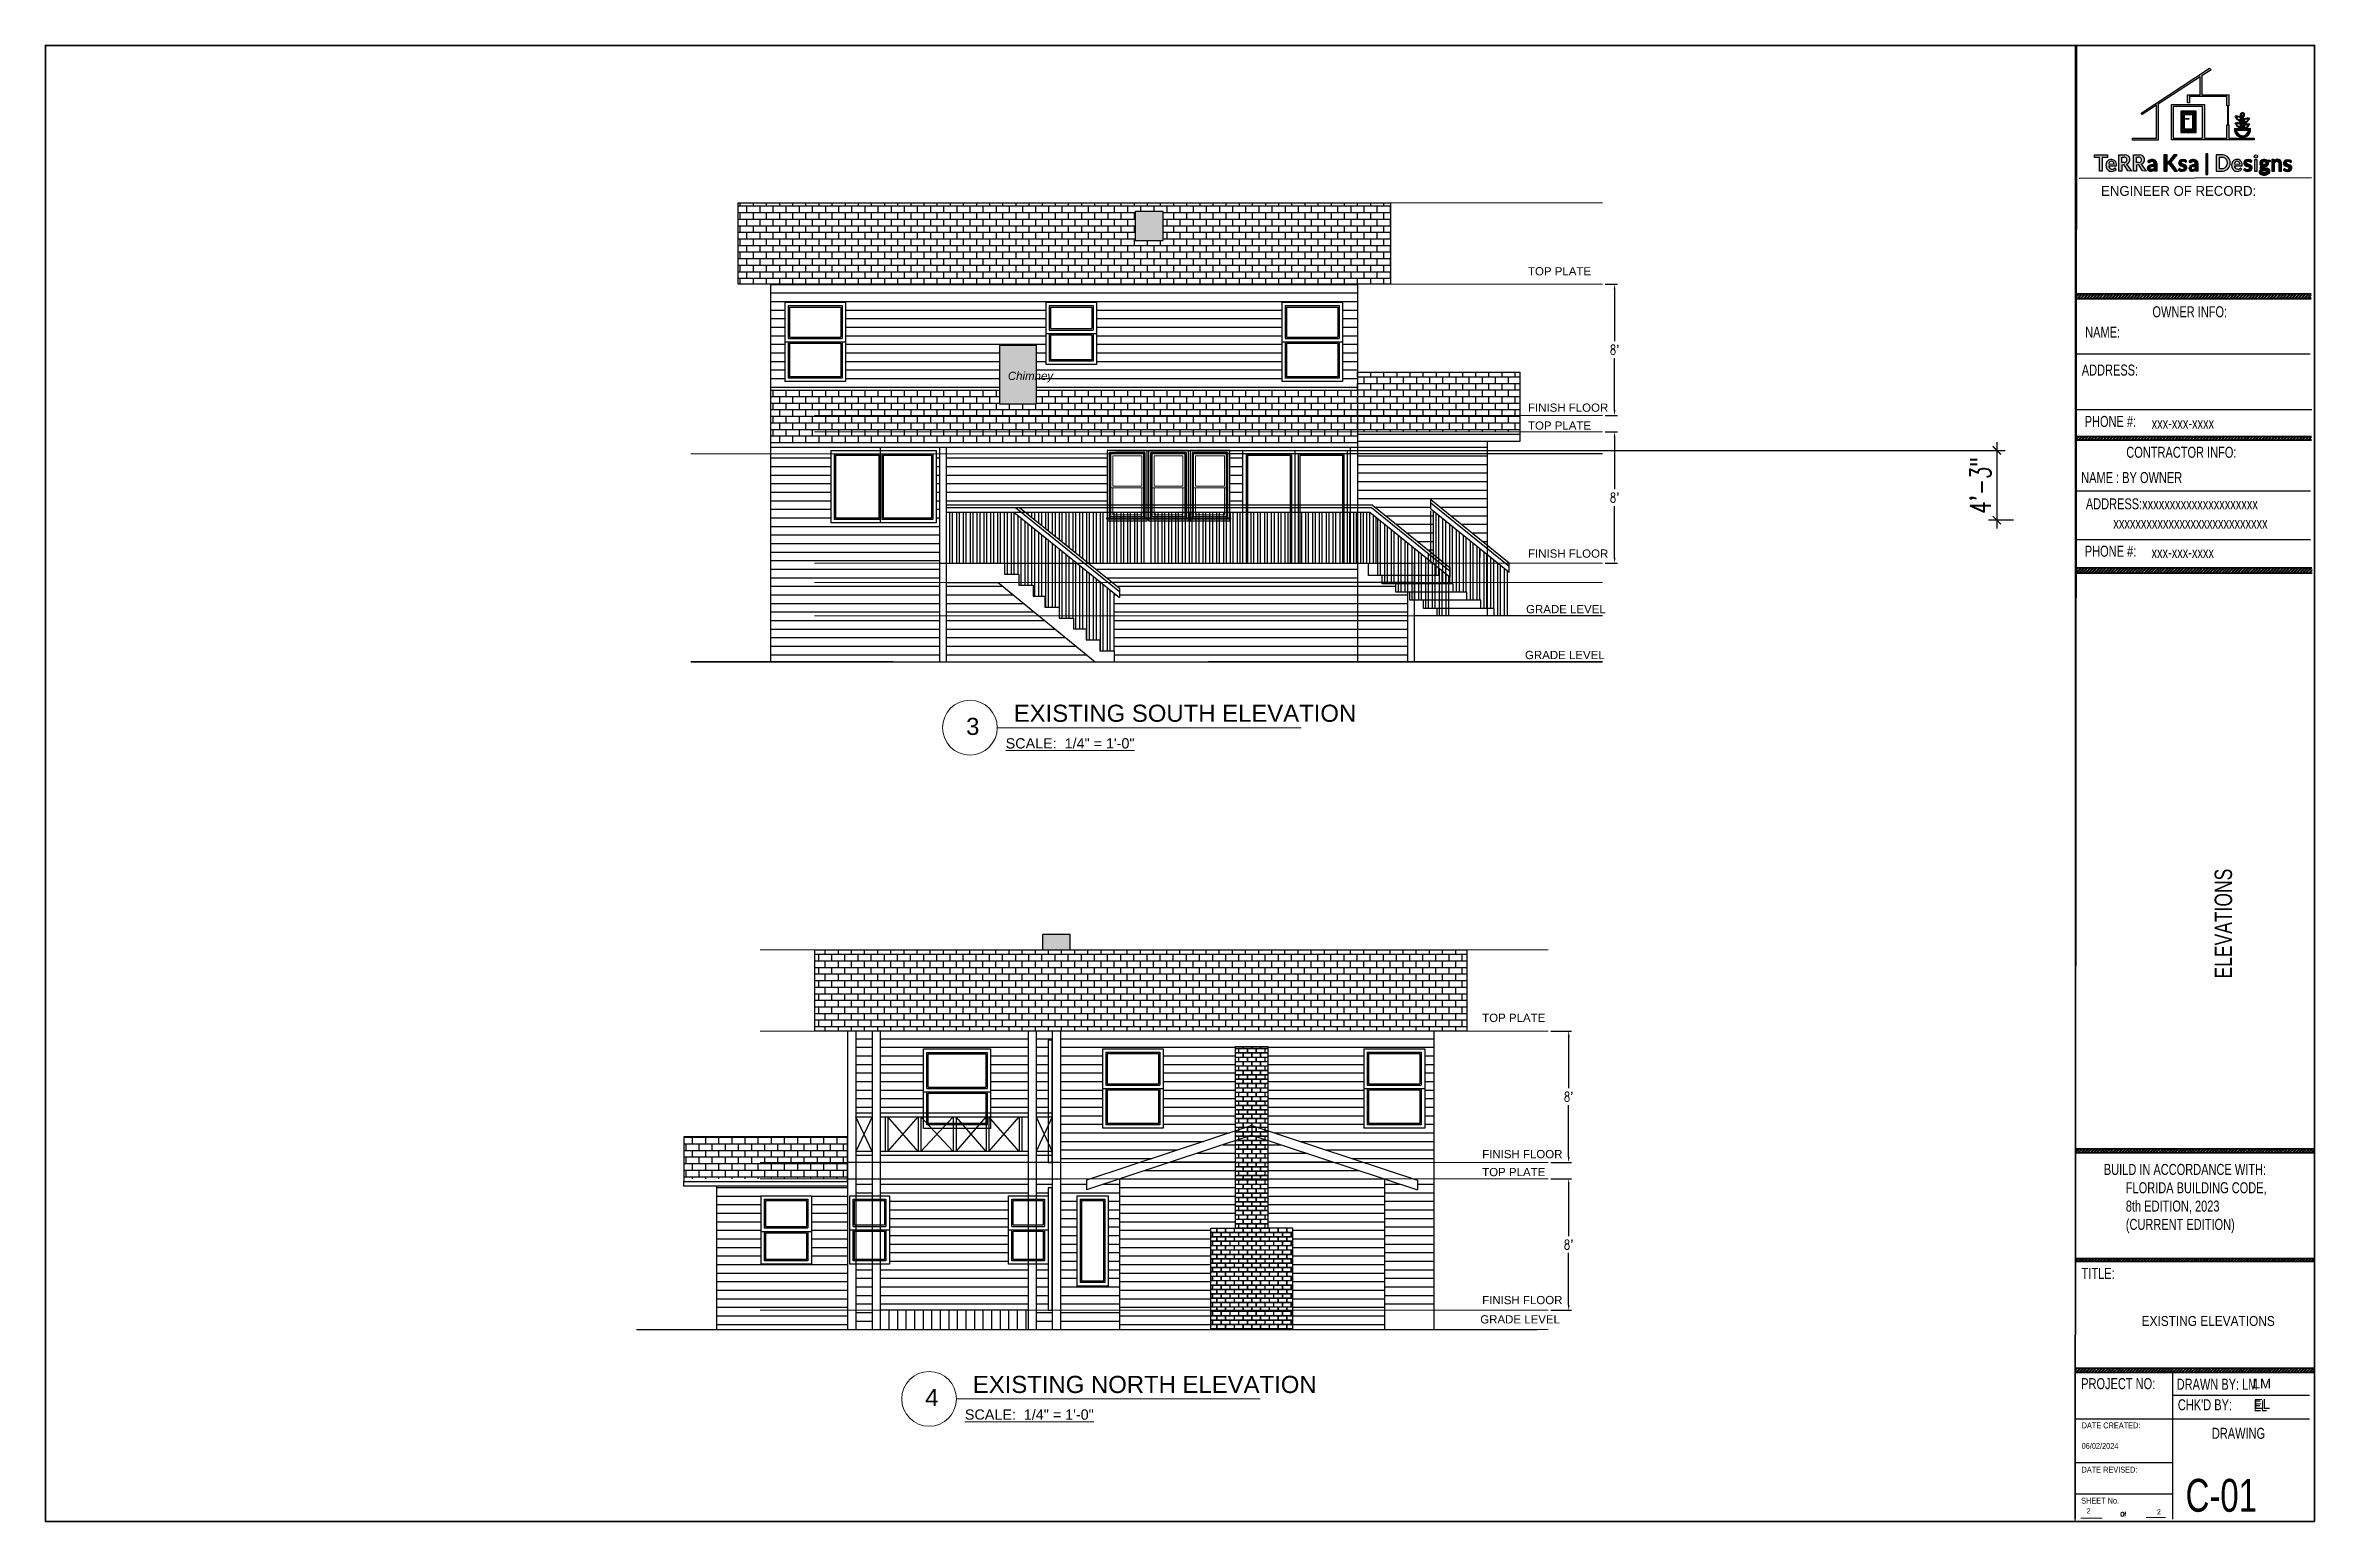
# Paper-space layout 'EXISTING ELEVATIONS' of a CAD drawing. Header units: inches. Extents: x 0.8 to 35.3, y 0.7 to 23.2.
# The model-space entities are those that its viewports show. They can reach past a viewport. Long polylines and large blocks are cut down to what shows.
import ezdxf

# ---------------------------------------------------------------- set-up
doc = ezdxf.new("R2010")
doc.units = ezdxf.units.IN
doc.header["$LTSCALE"] = 0.5
doc.header["$MEASUREMENT"] = 0
doc.linetypes.add('BORDER2', pattern=[0.875, 0.25, -0.125, 0.25, -0.125, 0, -0.125])
doc.linetypes.add('Grid Line 1_2_', pattern=[0.875, 0.5, -0.125, 0.125, -0.125])
doc.layers.get('Defpoints').update_dxf_attribs({"color": 140})
for name, color, linetype, lineweight in [('A-Anno-Titl-Bdry', 239, 'Continuous', 35), ('A-Anno-Titl-Note', 231, 'Continuous', 25), ('A-Anno-Titl-Otln', 236, 'Continuous', 35), ('A-Anno-Titl-Thin', 231, 'Continuous', 25), ('A-GENM', 13, 'Continuous', 9), ('S-Text', 3, 'Continuous', 0), ('TXT', 4, 'Continuous', 9)]:
    doc.layers.add(name, color=color, linetype=linetype, lineweight=lineweight)
for name, color, linetype in [('DIMS', 8, 'Continuous'), ('PDF_I-WALL', 7, 'Continuous'), ('PDF_Layer1', 7, 'Continuous'), ('PDF_Layer2', 7, 'Continuous'), ('Title Block', 7, 'Continuous')]:
    doc.layers.add(name, color=color, linetype=linetype)
doc.styles.add('100A', font='arch.shx', dxfattribs={"width": 0.9, "height": 6.4})
doc.styles.add('Annotative', font='arch.shx', dxfattribs={"width": 0.75})
doc.styles.add('ARCH', font='arch.shx')
doc.styles.add('ARIAL', font='arial.ttf')
doc.styles.add('DimText', font='simplex.shx', dxfattribs={"width": 0.7})
doc.styles.add('Lmar Style', font='arch.shx', dxfattribs={"width": 0.75})
doc.styles.add('PDF Arial Italic', font='ariali.ttf')
doc.styles.add('RomanS', font='romans.shx')
doc.styles.get("Standard").update_dxf_attribs({"font": 'romans.shx', "width": 0.75})
doc.dimstyles.new('Copy of S25-T09375', dxfattribs={"dimscale": 48, "dimtxt": 0.15625, "dimasz": 0.0625, "dimexe": 0.0625, "dimexo": 0.0625, "dimgap": 0.03125, "dimtad": 1, "dimdec": 0, "dimzin": 3, "dimdsep": 46, "dimlunit": 4, "dimtxsty": 'DimText', "dimblk": 'ARCHTICK', "dimcen": 0.09375, "dimdle": 0.0625, "dimclrd": 1, "dimclre": 1, "dimclrt": 2, "dimadec": 1, "dimazin": 1, "dimtfac": 1, "dimtdec": 0, "dimtix": 1, "dimtmove": 2, "dimatfit": 3, "dimfxl": 1, "dimfrac": 1, "dimtzin": 3, "dimlwd": -1, "dimlwe": -1, "dimarcsym": 0})
doc.dimstyles.new('STANDARD$0', dxfattribs={"dimscale": 0, "dimtxt": 3, "dimasz": 4, "dimexe": 4, "dimexo": 4, "dimgap": 1, "dimtad": 1, "dimdec": 0, "dimzin": 1, "dimdsep": 46, "dimlunit": 4, "dimtxsty": 'Standard', "dimblk1": 'OBLIQUE', "dimblk2": 'OBLIQUE', "dimsah": 1, "dimcen": 0, "dimdle": 2, "dimclrd": 8, "dimclre": 8, "dimclrt": 256, "dimadec": 5, "dimazin": 0, "dimtfac": 1, "dimtdec": 0, "dimtix": 1, "dimtmove": 2, "dimatfit": 3, "dimldrblk": 'OBLIQUE', "dimfxl": 1, "dimtolj": 1, "dimtzin": 3, "dimarcsym": 0})
pattern_1 = [(45, (5.927834, 0.04212), (-0.02365764, 0.02365764), []), (45, (5.943606, 0.04212), (-0.02365764, 0.02365764), [])]
pattern_2 = [(0, (7.9403, -123.494), (0, 4.8), []), (90, (7.9403, -123.494), (-4.8, 4.8), [4.8, -4.8])]
pattern_3 = [(180, (-28283.577, -751.716), (-4e-16, -6.25), [])]

psp = doc.layouts.new('EXISTING ELEVATIONS')

# ---------------------------------------------------------------- texts
at = {"color": 0, "transparency": 33554687, "insert": (32.695, 3.858), "char_height": 0.15, "attachment_point": 1, "style": '100A'}
psp.add_mtext_dynamic_manual_height_columns('EXISTING ELEVATIONS', width=4.26673, gutter_width=0.469, heights=[0], dxfattribs=at)
at = {"attachment_point": 1, "style": 'ARCH'}
for s, width, insert, char_height in [('LM', 1.76147, (34.386, 2.906), 0.15), ('EL', 1.76147, (34.404, 2.596), 0.15), ('2', 1.76147, (31.857, 0.934), 0.08), ('2', 0.78608, (32.928, 0.918), 0.0782)]:
    psp.add_mtext_dynamic_manual_height_columns(s, width=width, gutter_width=0.469, heights=[0], dxfattribs=dict(at, insert=insert, char_height=char_height))
at = {"insert": (33.364, 1.38), "char_height": 0.5, "width": 0.78608, "attachment_point": 1, "style": 'Annotative'}
psp.add_mtext('C-01', dxfattribs=at)

msp = doc.modelspace()

# ---------------------------------------------------------------- texts
at = {"layer": 'A-GENM', "linetype": 'Grid Line 1_2_', "char_height": 6, "width": 133.926, "attachment_point": 1, "style": 'ARIAL'}
for s, insert in [('TOP PLATE', (8302.1, 820.6)), ('FINISH FLOOR', (8302.1, 721)), ('TOP PLATE', (8302.1, 707.9)), ('FINISH FLOOR', (8302.1, 614.4)), ('GRADE LEVEL', (8300.7, 573.8)), ('GRADE LEVEL', (8299.9, 540.3)), ('TOP PLATE', (8268.6, 275.3)), ('FINISH FLOOR', (8268.6, 175.7)), ('TOP PLATE', (8268.6, 162.6)), ('FINISH FLOOR', (8268.6, 69.1)), ('GRADE LEVEL', (8267.2, 55))]:
    msp.add_mtext(s, dxfattribs=dict(at, insert=insert))
at = {"layer": 'S-Text', "insert": (7921.9, 744.2), "char_height": 6, "width": 294.306, "attachment_point": 1, "style": 'PDF Arial Italic'}
msp.add_mtext('Chimney', dxfattribs=at)
at = {"layer": 'S-Text', "attachment_point": 1, "style": 'ARIAL'}
for s, width, insert, char_height in [('EXISTING SOUTH ELEVATION', 352.849, (7926.2, 501), 12.5), ('3', 352.849, (7891.4, 491.4), 12.5), ('\\A1;{\\LSCALE:  1/4" = 1\'-0"}', 247.262, (7920.3, 476.5), 7.5), ('4', 352.849, (7861.5, 1.1), 12.5), ('EXISTING NORTH ELEVATION', 352.849, (7896.3, 10.7), 12.5), ('\\A1;{\\LSCALE:  1/4" = 1\'-0"}', 247.262, (7890.5, -13.8), 7.5)]:
    msp.add_mtext_dynamic_manual_height_columns(s, width=width, gutter_width=5, heights=[0], dxfattribs=dict(at, insert=insert, char_height=char_height))

# ---------------------------------------------------------------- blocks, each defined once
blk = doc.blocks.new('TB-24X36')
h = blk.add_hatch(color=256)
h.dxf.hatch_style = 1
h.paths.add_polyline_path([(32.814, 22.069), (32.814, 21.797), (32.619, 21.797), (32.619, 21.673), (32.649, 21.673), (32.649, 21.77), (33.219, 21.77), (33.219, 21.628), (33.232, 21.628), (33.232, 21.343), (33.219, 21.343), (33.219, 21.137), (32.878, 21.137), (32.878, 21.648), (32.377, 21.648), (32.377, 21.111), (33.635, 21.111), (33.635, 21.138), (33.248, 21.138), (33.248, 21.343), (33.238, 21.343), (33.238, 21.628), (33.248, 21.628), (33.248, 21.795), (32.84, 21.795), (32.84, 22.084), (32.981, 22.176), (32.956, 22.201), (31.913, 21.519), (31.929, 21.496), (32.147, 21.639), (32.147, 21.139), (31.78, 21.139), (31.78, 21.109), (32.174, 21.109), (32.174, 21.655)])
h.paths.add_polyline_path([(32.403, 21.619), (32.847, 21.619), (32.847, 21.139), (32.403, 21.139)], flags=16)
h.paths.add_polyline_path([(32.516, 21.548), (32.752, 21.548), (32.752, 21.224), (32.516, 21.224)], flags=0)
h.paths.add_polyline_path([(32.544, 21.52), (32.725, 21.52), (32.725, 21.252), (32.544, 21.252)], flags=0)
h.paths.add_polyline_path([(32.563, 21.5), (32.705, 21.5), (32.705, 21.271), (32.563, 21.271)], flags=0)
h.paths.add_polyline_path([(32.57, 21.494), (32.699, 21.494), (32.699, 21.278), (32.57, 21.278)], flags=0)
h.paths.add_polyline_path([(32.589, 21.436), (32.64, 21.436), (32.64, 21.428), (32.589, 21.428)], flags=0)
h.paths.add_polyline_path([(32.705, 21.5), (32.563, 21.5), (32.563, 21.271), (32.705, 21.271)], flags=0)
h = blk.add_hatch(color=256)
h.dxf.hatch_style = 1
h.paths.add_polyline_path([(32.752, 21.548), (32.516, 21.548), (32.516, 21.224), (32.752, 21.224)])
h.paths.add_polyline_path([(32.725, 21.52), (32.725, 21.252), (32.544, 21.252), (32.544, 21.52)], flags=16)
h.paths.add_polyline_path([(32.705, 21.5), (32.705, 21.271), (32.563, 21.271), (32.563, 21.5)], flags=0)
h.paths.add_polyline_path([(32.699, 21.494), (32.699, 21.278), (32.57, 21.278), (32.57, 21.494)], flags=0)
h.paths.add_polyline_path([(32.64, 21.436), (32.64, 21.428), (32.589, 21.428), (32.589, 21.436)], flags=0)
h = blk.add_hatch(color=256)
h.dxf.hatch_style = 1
h.paths.add_polyline_path([(32.705, 21.5), (32.563, 21.5), (32.563, 21.271), (32.705, 21.271)])
h.paths.add_polyline_path([(32.699, 21.494), (32.699, 21.278), (32.57, 21.278), (32.57, 21.494)], flags=16)
h.paths.add_polyline_path([(32.64, 21.436), (32.64, 21.428), (32.589, 21.428), (32.589, 21.436)], flags=0)
h.paths.add_polyline_path([(32.64, 21.436), (32.589, 21.436), (32.589, 21.428), (32.64, 21.428)], flags=0)
h = blk.add_hatch(color=256)
h.dxf.hatch_style = 1
edge = h.paths.add_edge_path()
edge.add_arc((33.457, 21.493), 0.0337, 292.0716, 609.5125)
edge.add_line((33.445, 21.461), (33.445, 21.437))
edge.add_spline(control_points=[(33.445, 21.437), (33.438, 21.447), (33.415, 21.477), (33.374, 21.474), (33.345, 21.471)], knot_values=[0.000147, 0.000147, 0.000147, 0.000147, 0.056937, 0.18961, 0.18961, 0.18961, 0.18961], degree=3, periodic=0)
edge.add_spline(control_points=[(33.345, 21.471), (33.349, 21.464), (33.366, 21.437), (33.397, 21.386), (33.433, 21.406), (33.445, 21.413)], knot_values=[0.000093, 0.000093, 0.000093, 0.000093, 0.044317, 0.163563, 0.228901, 0.228901, 0.228901, 0.228901], degree=3, periodic=0)
edge.add_line((33.445, 21.413), (33.445, 21.334))
edge.add_spline(control_points=[(33.445, 21.334), (33.438, 21.344), (33.415, 21.375), (33.374, 21.371), (33.345, 21.368)], knot_values=[0.000048, 0.000048, 0.000048, 0.000048, 0.056937, 0.18961, 0.18961, 0.18961, 0.18961], degree=3, periodic=0)
edge.add_spline(control_points=[(33.345, 21.368), (33.349, 21.361), (33.366, 21.335), (33.397, 21.283), (33.433, 21.303), (33.445, 21.31)], knot_values=[0.000029, 0.000029, 0.000029, 0.000029, 0.044253, 0.163499, 0.228901, 0.228901, 0.228901, 0.228901], degree=3, periodic=0)
edge.add_line((33.445, 21.31), (33.445, 21.283))
edge.add_line((33.445, 21.283), (33.335, 21.283))
edge.add_arc((33.458, 21.271), 0.123, 174.3758, 365.6304)
edge.add_line((33.58, 21.283), (33.507, 21.283))
edge.add_spline(control_points=[(33.507, 21.283), (33.507, 21.283), (33.505, 21.283), (33.503, 21.283), (33.502, 21.283)], knot_values=[0.057332, 0.057332, 0.057332, 0.057332, 0.059217, 0.067464, 0.067464, 0.067464, 0.067464], degree=3, periodic=0)
edge.add_line((33.502, 21.283), (33.47, 21.283))
edge.add_line((33.47, 21.283), (33.47, 21.296))
edge.add_spline(control_points=[(33.47, 21.296), (33.48, 21.29), (33.491, 21.284), (33.502, 21.283)], knot_values=[0, 0, 0, 0, 0.057332, 0.057332, 0.057332, 0.057332], degree=3, periodic=0)
edge.add_line((33.502, 21.283), (33.507, 21.283))
edge.add_spline(control_points=[(33.507, 21.283), (33.527, 21.285), (33.549, 21.321), (33.566, 21.347), (33.57, 21.354)], knot_values=[0.067464, 0.067464, 0.067464, 0.067464, 0.184823, 0.229048, 0.229048, 0.229048, 0.229048], degree=3, periodic=0)
edge.add_spline(control_points=[(33.57, 21.354), (33.541, 21.357), (33.5, 21.361), (33.477, 21.33), (33.47, 21.321)], knot_values=[0, 0, 0, 0, 0.132673, 0.189716, 0.189716, 0.189716, 0.189716], degree=3, periodic=0)
edge.add_line((33.47, 21.321), (33.47, 21.386))
edge.add_spline(control_points=[(33.47, 21.386), (33.482, 21.379), (33.517, 21.359), (33.549, 21.411), (33.565, 21.437), (33.57, 21.444)], knot_values=[0, 0, 0, 0, 0.065431, 0.184676, 0.228901, 0.228901, 0.228901, 0.228901], degree=3, periodic=0)
edge.add_spline(control_points=[(33.57, 21.444), (33.541, 21.447), (33.5, 21.451), (33.477, 21.42), (33.47, 21.41)], knot_values=[0, 0, 0, 0, 0.132673, 0.18961, 0.18961, 0.18961, 0.18961], degree=3, periodic=0)
edge.add_line((33.47, 21.41), (33.47, 21.461))
edge = h.paths.add_edge_path(flags=16)
edge.add_spline(control_points=[(33.433, 21.431), (33.428, 21.426), (33.416, 21.416), (33.383, 21.422), (33.373, 21.444), (33.367, 21.457)], knot_values=[0, 0, 0, 0, 0.031107, 0.077894, 0.146017, 0.146017, 0.146017, 0.146017], degree=3, periodic=0)
edge.add_spline(control_points=[(33.367, 21.457), (33.385, 21.459), (33.414, 21.461), (33.428, 21.439), (33.433, 21.431)], knot_values=[0, 0, 0, 0, 0.082948, 0.129225, 0.129225, 0.129225, 0.129225], degree=3, periodic=0)
h.paths.add_polyline_path([(33.439, 21.493, -1), (33.475, 21.493, -1)], flags=16)
edge = h.paths.add_edge_path(flags=16)
edge.add_spline(control_points=[(33.482, 21.404), (33.487, 21.412), (33.501, 21.434), (33.529, 21.432), (33.547, 21.43)], knot_values=[0, 0, 0, 0, 0.046277, 0.129225, 0.129225, 0.129225, 0.129225], degree=3, periodic=0)
edge.add_spline(control_points=[(33.547, 21.43), (33.542, 21.417), (33.532, 21.395), (33.498, 21.389), (33.486, 21.4), (33.482, 21.404)], knot_values=[0, 0, 0, 0, 0.068123, 0.11491, 0.146017, 0.146017, 0.146017, 0.146017], degree=3, periodic=0)
edge = h.paths.add_edge_path(flags=16)
edge.add_spline(control_points=[(33.367, 21.354), (33.385, 21.356), (33.414, 21.359), (33.428, 21.336), (33.433, 21.328)], knot_values=[0, 0, 0, 0, 0.082948, 0.129225, 0.129225, 0.129225, 0.129225], degree=3, periodic=0)
edge.add_spline(control_points=[(33.433, 21.328), (33.428, 21.324), (33.416, 21.313), (33.383, 21.32), (33.373, 21.341), (33.367, 21.354)], knot_values=[0, 0, 0, 0, 0.031107, 0.077894, 0.146017, 0.146017, 0.146017, 0.146017], degree=3, periodic=0)
edge = h.paths.add_edge_path(flags=16)
edge.add_spline(control_points=[(33.482, 21.314), (33.487, 21.322), (33.501, 21.345), (33.529, 21.342), (33.548, 21.341)], knot_values=[0, 0, 0, 0, 0.046277, 0.129225, 0.129225, 0.129225, 0.129225], degree=3, periodic=0)
edge.add_spline(control_points=[(33.548, 21.341), (33.542, 21.328), (33.532, 21.306), (33.498, 21.3), (33.486, 21.31), (33.482, 21.314)], knot_values=[0, 0, 0, 0, 0.068123, 0.11491, 0.146017, 0.146017, 0.146017, 0.146017], degree=3, periodic=0)
h.paths.add_polyline_path([(33.55, 21.257, -0.874805), (33.363, 21.257)], flags=16)
h = blk.add_hatch(color=256)
h.dxf.hatch_style = 1
h.paths.add_polyline_path([(33.473, 21.36, 1), (33.498, 21.36, 1)])
h.paths.add_polyline_path([(33.493, 21.36, -1), (33.477, 21.36, -1)], flags=16)
h.paths.add_polyline_path([(33.407, 21.382, 1), (33.44, 21.382, 1)])
h.paths.add_polyline_path([(33.435, 21.382, -1), (33.412, 21.382, -1)], flags=16)
h = blk.add_hatch(color=256)
h.dxf.hatch_style = 1
h.paths.add_polyline_path([(31.323, 20.844), (31.402, 20.844), (31.402, 20.883), (31.204, 20.883), (31.204, 20.845), (31.279, 20.845), (31.279, 20.636), (31.323, 20.636)])
h.paths.add_polyline_path([(31.378, 20.725, 0.725804), (31.534, 20.663), (31.516, 20.685, -0.702511), (31.421, 20.717), (31.539, 20.717, 1.160584)])
h.paths.add_polyline_path([(31.501, 20.743), (31.423, 20.745, -1.06753)], flags=16)
h.paths.add_polyline_path([(31.666, 20.882), (31.575, 20.882), (31.575, 20.635), (31.622, 20.636), (31.622, 20.728, -0.066341), (31.655, 20.73), (31.711, 20.639), (31.766, 20.637), (31.691, 20.74, 0.919487)])
h.paths.add_polyline_path([(31.621, 20.848), (31.654, 20.848, -1.053423), (31.656, 20.766), (31.621, 20.765)], flags=16)
h.paths.add_polyline_path([(31.888, 20.883), (31.797, 20.883), (31.797, 20.635), (31.845, 20.636), (31.845, 20.728, -0.066341), (31.877, 20.73), (31.933, 20.639), (31.988, 20.638), (31.913, 20.74, 0.919487)])
h.paths.add_polyline_path([(31.843, 20.848), (31.876, 20.848, -1.053423), (31.878, 20.766), (31.843, 20.765)], flags=16)
h.paths.add_polyline_path([(33.292, 20.725, 0.725804), (33.448, 20.664), (33.429, 20.685, -0.702511), (33.334, 20.718), (33.452, 20.718, 1.160584)])
h.paths.add_polyline_path([(33.337, 20.746, -1.06753), (33.415, 20.744)], flags=16)
h = blk.add_hatch(color=256)
h.dxf.hatch_style = 1
h.paths.add_polyline_path([(32.121, 20.805, 0.311148), (32.017, 20.788, 0.727512), (32.035, 20.769, 0.021646), (32.064, 20.78, -0.539298), (32.111, 20.757), (32.111, 20.736, 0.133292), (32.024, 20.715, 0.475606), (32.021, 20.647, 0.365876), (32.114, 20.658), (32.12, 20.639), (32.129, 20.634), (32.151, 20.634), (32.151, 20.751, 0.301099)])
h.paths.add_polyline_path([(32.111, 20.711), (32.111, 20.682, -0.390959), (32.053, 20.669, -0.388833), (32.049, 20.692, -0.252119), (32.076, 20.708)], flags=16)
h = blk.add_hatch(color=256)
h.dxf.hatch_style = 1
h.paths.add_polyline_path([(32.464, 20.882), (32.413, 20.882), (32.331, 20.78), (32.308, 20.78), (32.308, 20.884), (32.262, 20.884), (32.262, 20.637), (32.31, 20.637), (32.31, 20.745), (32.335, 20.745), (32.42, 20.637), (32.47, 20.637), (32.376, 20.764), (32.37, 20.77)])
h = blk.add_hatch(color=256)
h.dxf.hatch_style = 1
h.paths.add_polyline_path([(32.528, 20.754, -0.541614), (32.537, 20.784, -0.211981), (32.588, 20.775, 0.771475), (32.604, 20.794, 0.363384), (32.498, 20.793, 0.561554), (32.518, 20.716), (32.56, 20.701, -0.724739), (32.55, 20.661, -0.120496), (32.506, 20.673, 0.667097), (32.485, 20.652, 0.385681), (32.601, 20.659, 0.540897), (32.578, 20.733)])
h = blk.add_hatch(color=256)
h.dxf.hatch_style = 1
h.paths.add_polyline_path([(32.749, 20.804, 0.311148), (32.645, 20.786, 0.727512), (32.663, 20.767, 0.021646), (32.692, 20.779, -0.539298), (32.739, 20.756), (32.739, 20.735, 0.133292), (32.652, 20.713, 0.475606), (32.649, 20.645, 0.365876), (32.742, 20.656), (32.748, 20.638), (32.757, 20.633), (32.779, 20.633), (32.779, 20.75, 0.301099)])
h.paths.add_polyline_path([(32.739, 20.709), (32.739, 20.68, -0.390959), (32.681, 20.667, -0.388833), (32.677, 20.69, -0.252119), (32.704, 20.706)], flags=16)
h = blk.add_hatch(color=256)
h.dxf.hatch_style = 1
h.paths.add_polyline_path([(32.932, 20.9), (32.901, 20.9), (32.901, 20.583), (32.932, 20.583)])
h = blk.add_hatch(color=256)
h.dxf.hatch_style = 1
h.paths.add_polyline_path([(33.159, 20.883), (33.057, 20.884), (33.057, 20.635), (33.161, 20.635, 0.89591)])
h.paths.add_polyline_path([(33.161, 20.677), (33.101, 20.677), (33.101, 20.845), (33.167, 20.845, -0.778769)], flags=16)
h.paths.add_polyline_path([(33.68, 20.81), (33.638, 20.81), (33.638, 20.637), (33.68, 20.637)])
h.paths.add_polyline_path([(33.636, 20.861, 1), (33.687, 20.861, 1)])
h = blk.add_hatch(color=256)
h.dxf.hatch_style = 1
h.paths.add_polyline_path([(33.521, 20.752, -0.541614), (33.53, 20.782, -0.211981), (33.581, 20.773, 0.771475), (33.597, 20.792, 0.363384), (33.491, 20.791, 0.561554), (33.511, 20.714), (33.553, 20.699, -0.724739), (33.543, 20.659, -0.120496), (33.5, 20.672, 0.667097), (33.478, 20.65, 0.385681), (33.594, 20.657, 0.540897), (33.571, 20.731)])
h = blk.add_hatch(color=256)
h.dxf.hatch_style = 1
edge = h.paths.add_edge_path()
edge.add_ellipse((33.787, 20.757), major_axis=(0.0674, 0), ratio=0.839251, start_angle=251.0262, end_angle=378.0221)
edge.add_line((33.851, 20.775), (33.878, 20.785))
edge.add_line((33.878, 20.785), (33.878, 20.802))
edge.add_line((33.878, 20.802), (33.828, 20.802))
edge.add_ellipse((33.787, 20.757), major_axis=(0.0674, 0), ratio=0.839251, start_angle=412.6517, end_angle=593.8347)
edge.add_arc((33.755, 20.682), 0.0305, 104.0661, 241.2618)
edge.add_arc((33.748, 20.62), 0.0367, 102.2675, 255.5413)
edge.add_arc((33.785, 20.687), 0.113, 245.8832, 316.0011)
edge.add_arc((33.83, 20.633), 0.0444, 326.437, 449.1029)
edge.add_line((33.831, 20.678), (33.771, 20.679))
edge.add_arc((33.777, 20.693), 0.0159, 137.7006, 245.2707, ccw=False)
edge = h.paths.add_edge_path(flags=16)
edge.add_ellipse((33.788, 20.758), major_axis=(0.0307, 0), ratio=0.742552, start_angle=0, end_angle=360)
edge = h.paths.add_edge_path(flags=16)
edge.add_ellipse((33.789, 20.629), major_axis=(0.0418, 0), ratio=0.42029, start_angle=0, end_angle=360)
h = blk.add_hatch(color=256)
h.dxf.hatch_style = 1
h.paths.add_polyline_path([(34.009, 20.764), (34.009, 20.638), (34.051, 20.638), (34.051, 20.763, 0.67117), (33.942, 20.791), (33.942, 20.811), (33.904, 20.812), (33.904, 20.637), (33.945, 20.637), (33.945, 20.763, -0.541952)])
h = blk.add_hatch(color=256)
h.dxf.hatch_style = 1
h.paths.add_polyline_path([(34.126, 20.751, -0.541614), (34.135, 20.781, -0.211981), (34.186, 20.772, 0.771475), (34.202, 20.79, 0.363384), (34.095, 20.79, 0.561554), (34.115, 20.712), (34.158, 20.698, -0.724739), (34.147, 20.658, -0.120496), (34.104, 20.67, 0.667097), (34.082, 20.649, 0.385681), (34.199, 20.655, 0.540897), (34.175, 20.729)])
h = blk.add_hatch()
h.set_pattern_fill('ANSI32', color=256, scale=0.089219)
h.set_pattern_definition([(45, (-3.78282, -0.866356), (-0.023657639, 0.023657639), []), (45, (-3.76705, -0.866356), (-0.023657639, 0.023657639), [])])
h.paths.add_polyline_path([(34.504, 18.767), (30.926, 18.767), (30.926, 18.695), (34.504, 18.695)])
h = blk.add_hatch()
h.set_pattern_fill('ANSI32', color=256, scale=0.089219)
h.set_pattern_definition([(45, (5.93962, 3.424058), (-0.02365764, 0.02365764), []), (45, (5.95539, 3.424058), (-0.02365764, 0.02365764), [])])
h.paths.add_polyline_path([(34.51, 16.597), (30.924, 16.597), (30.924, 16.544), (34.51, 16.544)])
h.paths.add_polyline_path([(34.516, 14.6), (30.922, 14.6), (30.922, 14.518), (34.516, 14.518)])
h = blk.add_hatch()
h.set_pattern_fill('ANSI32', color=256, scale=0.089219)
h.set_pattern_definition(pattern_1)
h.paths.add_polyline_path([(34.54, 5.759), (30.914, 5.759), (30.914, 5.694), (34.54, 5.694)])
h = blk.add_hatch()
h.set_pattern_fill('ANSI32', color=256, scale=0.089219)
h.set_pattern_definition(pattern_1)
h.paths.add_polyline_path([(34.543, 4.09), (30.912, 4.09), (30.912, 4.042), (34.543, 4.042)])
h.paths.add_polyline_path([(34.549, 2.42), (30.911, 2.419), (30.911, 2.352), (34.549, 2.352)])
for p, q in [((33.445, 21.437), (33.445, 21.461)), ((33.47, 21.461), (33.47, 21.41)), ((33.335, 21.283), (33.445, 21.283)), ((33.363, 21.257), (33.55, 21.257)), ((33.445, 21.334), (33.445, 21.413)), ((33.445, 21.283), (33.445, 21.31)), ((33.47, 21.386), (33.47, 21.321)), ((33.47, 21.296), (33.47, 21.283)), ((33.47, 21.283), (33.58, 21.283)), ((31.423, 20.745), (31.501, 20.743)), ((31.621, 20.765), (31.621, 20.848)), ((31.621, 20.848), (31.654, 20.848)), ((31.656, 20.766), (31.621, 20.765)), ((31.691, 20.74), (31.766, 20.637)), ((31.843, 20.765), (31.843, 20.848)), ((31.843, 20.848), (31.876, 20.848)), ((31.878, 20.766), (31.843, 20.765)), ((31.913, 20.74), (31.988, 20.638)), ((32.111, 20.736), (32.111, 20.757)), ((32.151, 20.751), (32.151, 20.634)), ((32.578, 20.733), (32.528, 20.754)), ((32.739, 20.735), (32.739, 20.756)), ((32.779, 20.75), (32.779, 20.633)), ((33.159, 20.883), (33.057, 20.884)), ((33.337, 20.746), (33.415, 20.744)), ((33.571, 20.731), (33.521, 20.752)), ((33.828, 20.802), (33.878, 20.802)), ((33.878, 20.785), (33.851, 20.775)), ((33.878, 20.802), (33.878, 20.785)), ((33.942, 20.811), (33.904, 20.812)), ((33.942, 20.791), (33.942, 20.811)), ((34.009, 20.764), (34.009, 20.638)), ((34.051, 20.638), (34.051, 20.763)), ((34.175, 20.729), (34.126, 20.751)), ((30.971, 20.531), (34.506, 20.541)), ((31.534, 20.663), (31.516, 20.685)), ((31.622, 20.636), (31.575, 20.635)), ((31.622, 20.728), (31.622, 20.636)), ((31.711, 20.639), (31.655, 20.73)), ((31.766, 20.637), (31.711, 20.639)), ((31.845, 20.636), (31.797, 20.635)), ((31.845, 20.728), (31.845, 20.636)), ((31.933, 20.639), (31.877, 20.73)), ((31.988, 20.638), (31.933, 20.639)), ((32.076, 20.708), (32.111, 20.711)), ((32.111, 20.711), (32.111, 20.682)), ((32.12, 20.639), (32.114, 20.658)), ((32.129, 20.634), (32.12, 20.639)), ((32.151, 20.634), (32.129, 20.634)), ((32.518, 20.716), (32.56, 20.701)), ((32.704, 20.706), (32.739, 20.709)), ((32.739, 20.709), (32.739, 20.68)), ((32.748, 20.638), (32.742, 20.656)), ((32.757, 20.633), (32.748, 20.638)), ((32.779, 20.633), (32.757, 20.633)), ((33.448, 20.664), (33.429, 20.685)), ((33.511, 20.714), (33.553, 20.699)), ((33.831, 20.678), (33.771, 20.679)), ((34.009, 20.638), (34.051, 20.638)), ((34.115, 20.712), (34.158, 20.698))]:
    blk.add_line(p, q)
for points in [[(31.78, 21.139), (32.147, 21.139), (32.147, 21.639), (31.929, 21.496), (31.913, 21.519), (32.956, 22.201), (32.981, 22.176), (32.84, 22.084), (32.84, 21.795), (33.248, 21.795), (33.248, 21.628), (33.238, 21.628), (33.238, 21.343), (33.248, 21.343), (33.248, 21.138), (33.635, 21.138), (33.635, 21.111), (32.377, 21.111), (32.377, 21.648), (32.878, 21.648), (32.878, 21.137), (33.219, 21.137), (33.219, 21.343), (33.232, 21.343), (33.232, 21.628), (33.219, 21.628), (33.219, 21.77), (32.649, 21.77), (32.649, 21.673), (32.619, 21.673), (32.619, 21.797), (32.814, 21.797), (32.814, 22.069), (32.174, 21.655), (32.174, 21.109), (31.78, 21.109), (31.78, 21.139)], [(31.279, 20.636), (31.279, 20.845), (31.204, 20.845), (31.204, 20.883), (31.402, 20.883), (31.402, 20.844), (31.323, 20.844), (31.323, 20.636), (31.279, 20.636)], [(31.575, 20.635), (31.575, 20.882), (31.666, 20.882)], [(31.797, 20.635), (31.797, 20.883), (31.888, 20.883)], [(32.262, 20.884), (32.262, 20.637), (32.31, 20.637), (32.31, 20.745), (32.335, 20.745), (32.42, 20.637), (32.47, 20.637), (32.376, 20.764), (32.37, 20.77), (32.464, 20.882), (32.413, 20.882), (32.331, 20.78), (32.308, 20.78), (32.308, 20.884), (32.262, 20.884)], [(33.057, 20.884), (33.057, 20.635), (33.161, 20.635)], [(33.167, 20.845), (33.101, 20.845), (33.101, 20.677), (33.161, 20.677)], [(33.904, 20.812), (33.904, 20.637), (33.945, 20.637), (33.945, 20.763)], [(31.421, 20.717), (31.539, 20.717)], [(33.334, 20.718), (33.452, 20.718)]]:
    blk.add_lwpolyline(points)
for points in [[(32.847, 21.619), (32.403, 21.619), (32.403, 21.139), (32.847, 21.139)], [(32.752, 21.548), (32.516, 21.548), (32.516, 21.224), (32.752, 21.224)], [(32.725, 21.52), (32.544, 21.52), (32.544, 21.252), (32.725, 21.252)], [(32.705, 21.5), (32.563, 21.5), (32.563, 21.271), (32.705, 21.271)], [(32.699, 21.494), (32.57, 21.494), (32.57, 21.278), (32.699, 21.278)], [(32.589, 21.436), (32.64, 21.436), (32.64, 21.428), (32.589, 21.428)], [(32.932, 20.9), (32.901, 20.9), (32.901, 20.583), (32.932, 20.583)], [(33.68, 20.81), (33.638, 20.81), (33.638, 20.637), (33.68, 20.637)]]:
    blk.add_lwpolyline(points, close=True)
for centre, radius in [((33.457, 21.493), 0.0177), ((33.424, 21.382), 0.0164), ((33.424, 21.382), 0.0112), ((33.485, 21.36), 0.0123), ((33.485, 21.36), 0.00808), ((33.662, 20.861), 0.0252)]:
    blk.add_circle(centre, radius)
for centre, radius, start, end in [((33.457, 21.493), 0.0337, 292.0716, 249.5125), ((33.458, 21.271), 0.123, 174.3758, 5.6304), ((33.457, 21.269), 0.0943, 187.4891, 352.2075), ((31.459, 20.733), 0.0814, 348.7882, 185.7908), ((31.462, 20.747), 0.0391, 355.0959, 182.5788), ((31.657, 20.807), 0.0411, 268.384, 94.3452), ((31.673, 20.81), 0.0724, 284.7449, 95.1373), ((31.879, 20.807), 0.0411, 268.384, 94.3452), ((31.895, 20.81), 0.0724, 284.7449, 95.1373), ((32.029, 20.781), 0.0141, 151.7799, 295.9253), ((32.081, 20.721), 0.0932, 64.8122, 133.946), ((32.107, 20.566), 0.17, 88.592, 118.9612), ((31.915, 21.104), 0.356, 289.7445, 294.7046), ((32.08, 20.753), 0.0313, 7.1107, 120.4623), ((32.095, 20.756), 0.0559, 355.6321, 62.66), ((32.532, 20.761), 0.0471, 136.1609, 253.4271), ((32.551, 20.73), 0.0831, 50.249, 130.1302), ((32.543, 20.766), 0.0185, 106.2243, 219.9866), ((32.553, 20.722), 0.0637, 56.0241, 103.8979), ((32.594, 20.786), 0.0128, 244.2927, 34.8898), ((32.657, 20.78), 0.0141, 151.7799, 295.9253), ((32.709, 20.719), 0.0932, 64.8122, 133.946), ((32.735, 20.565), 0.17, 88.592, 118.9612), ((32.543, 21.102), 0.356, 289.7445, 294.7046), ((32.708, 20.752), 0.0313, 7.1107, 120.4623), ((32.723, 20.754), 0.0559, 355.6321, 62.66), ((33.147, 20.759), 0.125, 276.705, 84.1349), ((33.143, 20.762), 0.0869, 282.0209, 73.6623), ((33.373, 20.734), 0.0814, 348.7882, 185.7908), ((33.376, 20.747), 0.0391, 355.0959, 182.5788), ((33.525, 20.759), 0.0471, 136.1609, 253.4271), ((33.544, 20.728), 0.0831, 50.249, 130.1302), ((33.536, 20.764), 0.0185, 106.2243, 219.9866), ((33.546, 20.72), 0.0637, 56.0241, 103.8979), ((33.587, 20.784), 0.0128, 244.2927, 34.8898), ((33.991, 20.755), 0.0611, 7.8782, 143.3515), ((33.978, 20.743), 0.0384, 33.683, 147.5052), ((34.129, 20.757), 0.0471, 136.1609, 253.4271), ((34.148, 20.726), 0.0831, 50.249, 130.1302), ((34.14, 20.763), 0.0185, 106.2243, 219.9866), ((34.15, 20.719), 0.0637, 56.0241, 103.8979), ((34.191, 20.783), 0.0128, 244.2927, 34.8898), ((31.466, 20.719), 0.0884, 176.4881, 320.3773), ((31.474, 20.718), 0.0533, 180.9244, 321.2782), ((31.646, 20.608), 0.122, 86.0986, 101.2807), ((31.869, 20.608), 0.122, 86.0986, 101.2807), ((32.05, 20.68), 0.044, 126.2132, 227.9574), ((32.061, 20.707), 0.0725, 236.516, 316.9013), ((32.063, 20.682), 0.0174, 147.3715, 232.3625), ((32.077, 20.675), 0.0328, 92.4786, 149.0804), ((32.075, 20.707), 0.0439, 240.1244, 325.5383), ((32.5, 20.658), 0.0165, 66.8045, 201.633), ((32.539, 20.72), 0.087, 231.0203, 315.3831), ((32.554, 20.756), 0.0954, 240.4559, 267.9392), ((32.549, 20.683), 0.0219, 273.8367, 57.5659), ((32.565, 20.688), 0.0463, 320.6374, 74.2728), ((32.689, 20.706), 0.0725, 236.516, 316.9013), ((32.691, 20.681), 0.0174, 147.3715, 232.3625), ((32.705, 20.673), 0.0328, 92.4786, 149.0804), ((32.703, 20.705), 0.0439, 240.1244, 325.5383), ((33.38, 20.72), 0.0884, 176.4881, 320.3773), ((33.388, 20.719), 0.0533, 180.9244, 321.2782), ((33.493, 20.656), 0.0165, 66.8045, 201.633), ((33.532, 20.718), 0.087, 231.0203, 315.3831), ((33.547, 20.755), 0.0954, 240.4559, 267.9392), ((33.542, 20.681), 0.0219, 273.8367, 57.5659), ((33.559, 20.686), 0.0463, 320.6374, 74.2728), ((33.748, 20.62), 0.0367, 102.2675, 255.5413), ((33.755, 20.682), 0.0305, 104.0661, 241.2618), ((33.785, 20.687), 0.113, 245.8832, 316.0011), ((33.777, 20.693), 0.0159, 137.7006, 245.2707), ((33.83, 20.633), 0.0444, 326.437, 89.1029), ((34.097, 20.655), 0.0165, 66.8045, 201.633), ((34.137, 20.716), 0.087, 231.0203, 315.3831), ((34.151, 20.753), 0.0954, 240.4559, 267.9392), ((34.146, 20.68), 0.0219, 273.8367, 57.5659), ((34.163, 20.685), 0.0463, 320.6374, 74.2728)]:
    blk.add_arc(centre, radius, start, end)
for start_param, end_param in [(7.202131, 10.36437), (4.380209, 6.597731)]:
    blk.add_ellipse((33.787, 20.757), major_axis=(0.0674, 0), ratio=0.839251, start_param=start_param, end_param=end_param)
for centre, major_axis, ratio in [((33.788, 20.758), (0.0307, 0), 0.742552), ((33.789, 20.629), (0.0418, 0), 0.42029)]:
    blk.add_ellipse(centre, major_axis=major_axis, ratio=ratio)
for points in [[(33.445, 21.437), (33.422, 21.462), (33.345, 21.471)], [(33.445, 21.413), (33.409, 21.4), (33.359, 21.449), (33.345, 21.471)], [(33.433, 21.431), (33.416, 21.452), (33.367, 21.457)], [(33.433, 21.431), (33.418, 21.42), (33.391, 21.424), (33.367, 21.457)], [(33.47, 21.41), (33.492, 21.435), (33.57, 21.444)], [(33.47, 21.386), (33.506, 21.373), (33.556, 21.422), (33.57, 21.444)], [(33.482, 21.404), (33.499, 21.425), (33.547, 21.43)], [(33.482, 21.404), (33.497, 21.394), (33.524, 21.397), (33.547, 21.43)], [(33.445, 21.334), (33.422, 21.359), (33.345, 21.368)], [(33.445, 21.31), (33.409, 21.297), (33.359, 21.346), (33.345, 21.368)], [(33.433, 21.328), (33.416, 21.349), (33.367, 21.354)], [(33.433, 21.328), (33.418, 21.318), (33.391, 21.321), (33.367, 21.354)], [(33.47, 21.321), (33.492, 21.346), (33.57, 21.354)], [(33.47, 21.296), (33.506, 21.283), (33.556, 21.332), (33.57, 21.354)], [(33.482, 21.314), (33.499, 21.335), (33.548, 21.341)], [(33.482, 21.314), (33.497, 21.304), (33.524, 21.308), (33.548, 21.341)]]:
    blk.add_spline(points, degree=3)
at = {"layer": 'A-Anno-Titl-Bdry'}
for p, q in [((34.504, 18.767), (30.926, 18.767)), ((34.504, 18.695), (30.926, 18.695)), ((34.51, 16.597), (30.924, 16.597)), ((34.51, 16.544), (30.924, 16.544)), ((34.515, 14.6), (30.922, 14.6)), ((34.516, 14.518), (30.922, 14.518)), ((30.914, 5.759), (34.54, 5.759)), ((34.54, 5.694), (30.914, 5.694)), ((30.912, 4.09), (34.545, 4.09)), ((34.545, 4.042), (30.912, 4.042)), ((34.549, 2.419), (30.911, 2.419)), ((34.549, 2.353), (30.911, 2.352))]:
    blk.add_line(p, q, dxfattribs=at)
at = {"layer": 'A-Anno-Titl-Note'}
blk.add_line((32.394, 2.352), (32.394, 0.12), dxfattribs=at)
at = {"layer": 'A-Anno-Titl-Otln'}
blk.add_line((30.909, 0.122), (30.929, 22.549), dxfattribs=at)
blk.add_lwpolyline([(34.556, 0.084), (0, 0.084), (0, 22.549), (34.556, 22.549)], close=True, dxfattribs=at)
at = {"layer": 'A-Anno-Titl-Thin'}
for p, q in [((34.49, 17.853), (30.921, 17.853)), ((34.514, 17.003), (30.924, 17.002)), ((34.491, 15.765), (30.923, 15.765)), ((34.491, 15.027), (30.923, 15.027)), ((34.478, 2.004), (32.394, 2.004)), ((34.478, 1.641), (30.909, 1.641)), ((32.394, 0.979), (30.909, 0.979)), ((32.394, 0.501), (30.909, 0.501))]:
    blk.add_line(p, q, dxfattribs=at)
at = {"layer": 'TXT'}
for p, q in [((30.998, 0.138), (31.322, 0.138)), ((31.989, 0.144), (32.287, 0.144))]:
    blk.add_line(p, q, dxfattribs=at)
at = {"color": 0, "transparency": 33554687, "insert": (31.304, 20.41), "char_height": 0.15, "attachment_point": 1, "style": '100A'}
blk.add_mtext_dynamic_manual_height_columns('{\\W1;\\C256;ENGINEER OF RECORD: }', width=11.27442, gutter_width=0.0127, heights=[1.109], dxfattribs=at)
at = {"layer": 'A-Anno-Titl-Note', "style": 'Lmar Style', "width": 0.75}
for s, height, p in [('OWNER INFO:', 0.16728, (32.086, 18.412)), ('NAME: ', 0.1673, (31.062, 18.101)), ('ADDRESS:', 0.1673, (31.01, 17.525)), ('PHONE #:', 0.1673, (31.054, 16.743)), ('xxx-xxx-xxxx', 0.16728, (32.074, 16.715)), ('CONTRACTOR INFO:', 0.16728, (31.688, 16.274)), ('NAME : BY OWNER ', 0.16728, (31.001, 15.889)), ('ADDRESS:xxxxxxxxxxxxxxxxxxxxx', 0.16728, (31.072, 15.489)), ('xxxxxxxxxxxxxxxxxxxxxxxxxxxx', 0.16728, (31.491, 15.197)), ('PHONE #: ', 0.1673, (31.056, 14.768)), ('xxx-xxx-xxxx', 0.16728, (32.072, 14.748)), ('TITLE: ', 0.1673, (31.007, 3.777)), ('PROJECT NO:', 0.16728, (31.001, 2.1)), ('DRAWN BY: LM', 0.16728, (32.455, 2.091)), ("CHK'D BY:", 0.1673, (32.473, 1.778)), ('EL', 0.1673, (33.627, 1.762)), ('DATE CREATED:', 0.08922, (31.008, 1.504)), ('DRAWING', 0.1673, (32.991, 1.344)), ('06/02/2024', 0.0892, (31.008, 1.191)), ('DATE REVISED:', 0.08922, (31.006, 0.829)), ('SHEET No.', 0.0892, (31, 0.358))]:
    blk.add_text(s, height=height, dxfattribs=at).set_placement(p)
blk.add_text(' ELEVATIONS', height=0.26533, rotation=90, dxfattribs=at).set_placement((33.298, 8.275))
at = {"layer": 'A-Anno-Titl-Note', "insert": (31.346, 5.527), "char_height": 0.16728, "attachment_point": 1, "style": 'Lmar Style'}
blk.add_mtext_dynamic_manual_height_columns('\\A1;BUILD IN ACCORDANCE WITH:\\P\\pxl2;FLORIDA BUILDING CODE,\\P8th EDITION, 2023\\P(CURRENT EDITION)', width=3.71368, gutter_width=0.884, heights=[0], dxfattribs=at)
at = {"layer": 'TXT', "style": 'RomanS'}
blk.add_text('Of', height=0.0613, dxfattribs=at).set_placement((31.599, 0.165))
at = {"layer": 'TXT', "style": 'ARCH'}
for p in [(31.114, 0.106), (32.119, 0.117)]:
    blk.add_attdef('#', p, '', height=0.111, dxfattribs=at)
blk = doc.blocks.new('*D288')
at = {"layer": 'Defpoints', "color": 0, "transparency": 16777216}
for p in [(8356.5, 700.3), (8365.4, 700.3), (8356.5, 604.3)]:
    blk.add_point(p, dxfattribs=at)
at = {"layer": 'Title Block', "color": 3, "lineweight": -2, "transparency": 16777216}
for p, q in [((8358.5, 700.3), (8367.4, 700.3)), ((8365.4, 696.3), (8365.4, 658.4)), ((8365.4, 608.3), (8365.4, 646.1)), ((8358.5, 604.3), (8367.4, 604.3))]:
    blk.add_line(p, q, dxfattribs=at)
at = {"layer": 'Title Block', "color": 3, "transparency": 16777216}
for points in [[(8364.7, 696.3), (8366, 696.3), (8365.4, 700.3)], [(8364.7, 608.3), (8366, 608.3), (8365.4, 604.3)]]:
    blk.add_solid(points, dxfattribs=at)
at = {"layer": 'Title Block', "color": 3, "transparency": 16777216, "insert": (8365.4, 652.3), "char_height": 7, "attachment_point": 5}
blk.add_mtext("\\A1;8'", dxfattribs=at)
blk = doc.blocks.new('*D289')
at = {"layer": 'Defpoints', "color": 0, "transparency": 16777216}
for p in [(8356.5, 808.3), (8365.4, 808.3), (8356.5, 712.3)]:
    blk.add_point(p, dxfattribs=at)
at = {"layer": 'Title Block', "color": 3, "lineweight": -2, "transparency": 16777216}
for p, q in [((8358.5, 808.3), (8367.4, 808.3)), ((8365.4, 804.3), (8365.4, 766.5)), ((8365.4, 716.3), (8365.4, 754.1)), ((8358.5, 712.3), (8367.4, 712.3))]:
    blk.add_line(p, q, dxfattribs=at)
at = {"layer": 'Title Block', "color": 3, "transparency": 16777216}
for points in [[(8364.7, 804.3), (8366, 804.3), (8365.4, 808.3)], [(8364.7, 716.3), (8366, 716.3), (8365.4, 712.3)]]:
    blk.add_solid(points, dxfattribs=at)
at = {"layer": 'Title Block', "color": 3, "transparency": 16777216, "insert": (8365.4, 760.3), "char_height": 7, "attachment_point": 5}
blk.add_mtext("\\A1;8'", dxfattribs=at)
blk = doc.blocks.new('*D292')
at = {"layer": 'Defpoints', "color": 0, "transparency": 16777216}
for p in [(8316.8, 154.6), (8331.8, 154.6), (8316.8, 58.6)]:
    blk.add_point(p, dxfattribs=at)
at = {"layer": 'Title Block', "color": 3, "lineweight": -2, "transparency": 16777216}
for p, q in [((8318.8, 154.6), (8333.8, 154.6)), ((8331.8, 150.6), (8331.8, 112.8)), ((8331.8, 62.6), (8331.8, 100.5)), ((8318.8, 58.6), (8333.8, 58.6))]:
    blk.add_line(p, q, dxfattribs=at)
at = {"layer": 'Title Block', "color": 3, "transparency": 16777216}
for points in [[(8331.2, 150.6), (8332.5, 150.6), (8331.8, 154.6)], [(8331.2, 62.6), (8332.5, 62.6), (8331.8, 58.6)]]:
    blk.add_solid(points, dxfattribs=at)
at = {"layer": 'Title Block', "color": 3, "transparency": 16777216, "insert": (8331.8, 106.6), "char_height": 7, "attachment_point": 5}
blk.add_mtext("\\A1;8'", dxfattribs=at)
blk = doc.blocks.new('*D293')
at = {"layer": 'Defpoints', "color": 0, "transparency": 16777216}
for p in [(8316.8, 262.6), (8331.8, 262.6), (8316.8, 166.6)]:
    blk.add_point(p, dxfattribs=at)
at = {"layer": 'Title Block', "color": 3, "lineweight": -2, "transparency": 16777216}
for p, q in [((8318.8, 262.6), (8333.8, 262.6)), ((8331.8, 258.6), (8331.8, 220.8)), ((8331.8, 170.6), (8331.8, 208.5)), ((8318.8, 166.6), (8333.8, 166.6))]:
    blk.add_line(p, q, dxfattribs=at)
at = {"layer": 'Title Block', "color": 3, "transparency": 16777216}
for points in [[(8331.2, 258.6), (8332.5, 258.6), (8331.8, 262.6)], [(8331.2, 170.6), (8332.5, 170.6), (8331.8, 166.6)]]:
    blk.add_solid(points, dxfattribs=at)
at = {"layer": 'Title Block', "color": 3, "transparency": 16777216, "insert": (8331.8, 214.6), "char_height": 7, "attachment_point": 5}
blk.add_mtext("\\A1;8'", dxfattribs=at)
blk = doc.blocks.new('_ArchTick')
at = {"color": 0, "linetype": 'ByBlock', "const_width": 0.15}
blk.add_lwpolyline([(-0.5, -0.5), (0.5, 0.5)], dxfattribs=at)
blk = doc.blocks.new('*D305')
at = {"layer": 'Defpoints', "color": 0, "transparency": 16777216}
for p in [(7994.6, 686.8), (8644.8, 635.8), (8663, 635.8)]:
    blk.add_point(p, dxfattribs=at)
at = {"layer": 'DIMS', "color": 1, "transparency": 16777216}
for p, q in [((8000.6, 686.8), (8650.8, 686.8)), ((8644.8, 692.8), (8644.8, 629.8)), ((8657, 635.8), (8638.8, 635.8))]:
    blk.add_line(p, q, dxfattribs=at)
at = {"layer": 'DIMS', "color": 1, "transparency": 16777216, "xscale": 6, "yscale": 6, "zscale": 6}
for p, rotation in [((8644.8, 686.8), 90), ((8644.8, 635.8), 270)]:
    blk.add_blockref('_ArchTick', p, dxfattribs=dict(at, rotation=rotation))
at = {"layer": 'DIMS', "color": 2, "transparency": 16777216, "insert": (8632.9, 661.3), "char_height": 15, "attachment_point": 5, "rotation": 90, "style": 'DimText'}
blk.add_mtext('4\'-3"', dxfattribs=at)

# ---------------------------------------------------------------- dimensions: what is measured, and where the dimension line sits
at = {"layer": 'DIMS', "color": 2}
dim = msp.add_linear_dim(base=(8644.8, 635.8), p1=(7994.6, 686.8), p2=(8663, 635.8), angle=90, dimstyle='Copy of S25-T09375', override={"dimscale": 96}, dxfattribs=at)
dim.commit()
dim.dimension.update_dxf_attribs({"geometry": '*D305', "text_midpoint": (8632.9, 661.3)})
at = {"layer": 'Title Block'}
for base, p1, p2, picture, middle in [((8365.4, 808.3), (8356.5, 712.3), (8356.5, 808.3), '*D289', (8365.4, 760.3)), ((8365.4, 700.3), (8356.5, 604.3), (8356.5, 700.3), '*D288', (8365.4, 652.3)), ((8331.8, 262.6), (8316.8, 166.6), (8316.8, 262.6), '*D293', (8331.8, 214.6)), ((8331.8, 154.6), (8316.8, 58.6), (8316.8, 154.6), '*D292', (8331.8, 106.6))]:
    dim = msp.add_linear_dim(base=base, p1=p1, p2=p2, angle=90, dimstyle='STANDARD$0', override={"dimscale": 1, "dimtxt": 7, "dimexe": 2, "dimexo": 2, "dimgap": 2, "dimtad": 0, "dimtih": 1, "dimtoh": 1, "dimzin": 0, "dimsah": 0, "dimcen": 0.09, "dimdle": 0, "dimclrd": 3, "dimclre": 3, "dimclrt": 3}, dxfattribs=at)
    dim.commit()
    dim.dimension.update_dxf_attribs({"geometry": picture, "text_midpoint": middle})

# ---------------------------------------------------------------- hatches: boundary and pattern name
h = msp.add_hatch()
h.set_pattern_fill('AR-B816', color=198, scale=0.6)
h.set_pattern_definition(pattern_2)
h.paths.add_polyline_path([(8201.6, 808.3), (8201.6, 867.6), (7724.8, 867.6), (7724.8, 808.3)])
h.paths.add_polyline_path([(8014.9, 840), (8014.9, 861.3), (8035.3, 861.3), (8035.3, 840)], flags=16)
h = msp.add_hatch()
h.set_pattern_fill('AR-B816C', color=247, scale=0.4)
h.paths.add_polyline_path([(7942.9, 763.3), (7915.8, 763.3), (7915.8, 720.8), (7942.9, 720.8)])
h.paths.add_polyline_path([(8035.3, 861.3), (8014.9, 861.3), (8014.9, 840), (8035.3, 840)])
h.paths.add_polyline_path([(7967.4, 333.1), (7947.2, 333.1), (7947.2, 321.9), (7967.4, 321.9)])
h.paths.add_polyline_path([(7919.7, 734.9), (7956.3, 734.9), (7956.3, 747.2), (7919.7, 747.2)], flags=9)
h = msp.add_hatch()
h.set_pattern_fill('ANSI31', scale=50, angle=135)
h.set_pattern_definition([(180, (-27507.525, -241.984), (-4e-16, -6.25), [])])
h.paths.add_polyline_path([(7803.3, 795), (7803.3, 737), (7758.8, 737), (7758.8, 795)], flags=16)
h.paths.add_polyline_path([(7800.7, 792.5), (7800.7, 739.5), (7761.3, 739.5), (7761.3, 792.5)], flags=0)
h.paths.add_polyline_path([(7799.7, 791.5), (7799.7, 740.5), (7762.3, 740.5), (7762.3, 791.5)], flags=0)
h.paths.add_polyline_path([(7986.8, 749.5), (7949.6, 749.5), (7949.6, 795), (7986.8, 795)], flags=16)
h.paths.add_polyline_path([(7984.3, 752), (7952.1, 752), (7952.1, 792.5), (7984.3, 792.5)], flags=0)
h.paths.add_polyline_path([(7983.3, 753), (7953.1, 753), (7953.1, 791.5), (7983.3, 791.5)], flags=0)
h.paths.add_polyline_path([(8166.6, 737), (8122.1, 737), (8122.1, 795), (8166.6, 795)], flags=16)
h.paths.add_polyline_path([(8164.1, 739.5), (8124.6, 739.5), (8124.6, 792.5), (8164.1, 792.5)], flags=0)
h.paths.add_polyline_path([(8163.1, 740.5), (8125.6, 740.5), (8125.6, 791.5), (8163.1, 791.5)], flags=0)
h.paths.add_polyline_path([(7915.8, 730.7), (7915.8, 763.3), (7942.9, 763.3), (7942.9, 730.7), (8177.4, 730.7), (8177.4, 808.3), (7748.5, 808.3), (7748.5, 730.7)])
h = msp.add_hatch()
h.set_pattern_fill('AR-B816', color=198, scale=0.6)
h.set_pattern_definition(pattern_2)
h.paths.add_polyline_path([(8177.4, 700.3), (8177.4, 712.3), (7748.5, 712.3), (7748.5, 700.3)])
h.paths.add_polyline_path([(8177.4, 692.5), (8177.4, 700.3), (7748.5, 700.3), (7748.5, 692.5)])
h.paths.add_polyline_path([(7942.9, 730.7), (7942.9, 720.8), (7915.8, 720.8), (7915.8, 730.7), (7748.5, 730.7), (7748.5, 712.3), (8177.4, 712.3), (8177.4, 730.7)])
h = msp.add_hatch()
h.set_pattern_fill('AR-B816', color=198, scale=0.6)
h.set_pattern_definition(pattern_2)
h.paths.add_polyline_path([(8177.4, 743.8), (8177.4, 712.3), (8296.2, 712.3), (8296.2, 743.8)])
h.paths.add_polyline_path([(8296.2, 700.3), (8296.2, 712.3), (8177.4, 712.3), (8177.4, 700.3)])
h = msp.add_hatch()
h.set_pattern_fill('ANSI31', scale=50, angle=135)
h.paths.add_polyline_path([(7871.9, 684.3), (7869.5, 684.3), (7869.5, 633.8), (7792.5, 633.8), (7792.5, 684.3), (7748.5, 684.3), (7748.5, 604.3), (7871.9, 604.3)])
h.paths.add_polyline_path([(7994.6, 684.3), (7876.9, 684.3), (7876.9, 646.9), (7994.6, 646.9)])
h.paths.add_polyline_path([(7871.9, 590.3), (7748.5, 590.3), (7748.5, 565.8), (7871.9, 565.8)])
h.paths.add_polyline_path([(7871.9, 604.3), (7748.5, 604.3), (7748.5, 590.3), (7871.9, 590.3)])
h.paths.add_polyline_path([(7914.7, 590.3), (7876.9, 590.3), (7876.9, 565.8), (7944.7, 565.8)])
h.paths.add_polyline_path([(7944.7, 565.8), (7876.9, 565.8), (7876.9, 532.3), (7985.8, 532.3)])
h.paths.add_polyline_path([(7871.9, 565.8), (7748.5, 565.8), (7748.5, 532.3), (7871.9, 532.3)])
h.paths.add_polyline_path([(8093.5, 684.3), (8084.2, 684.3), (8084.2, 646.9), (8093.5, 646.9)])
h = msp.add_hatch()
h.set_pattern_fill('ANSI31', scale=50, angle=135)
h.set_pattern_definition([(180, (7.9403, -123.494), (-4e-16, -6.25), [])])
h.paths.add_polyline_path([(8272.2, 684.3), (8177.4, 684.3), (8177.4, 646.9), (8188.2, 646.9), (8232.8, 610.9), (8232.8, 642.5), (8231, 644), (8231, 650.8), (8272.2, 617.6)])
h.paths.add_polyline_path([(8272.2, 693.3), (8177.4, 693.3), (8177.4, 684.3), (8272.2, 684.3)])
h = msp.add_hatch()
h.set_pattern_fill('ANSI31', scale=50, angle=135)
h.paths.add_polyline_path([(8177.4, 604.3), (7980.9, 604.3), (7998.3, 590.3), (8177.4, 590.3)])
h = msp.add_hatch()
h.set_pattern_fill('ANSI31', scale=50, angle=135)
h.paths.add_polyline_path([(7998.3, 590.3), (8003.5, 586.1), (8003.5, 579.3), (7999.4, 582.6), (7999.4, 565.8), (8177.4, 565.8), (8177.4, 590.3)])
h.paths.add_polyline_path([(8177.4, 532.3), (8177.4, 565.8), (7999.4, 565.8), (7999.4, 540.3), (7999.6, 540.3), (7999.6, 532.3)])
h = msp.add_hatch()
h.set_pattern_fill('ANSI31', scale=50, angle=135)
h.paths.add_polyline_path([(8213.9, 583.3), (8205.6, 583.3), (8205.6, 589.3), (8204.1, 589.3), (8195.6, 589.3), (8195.6, 590.3), (8177.4, 590.3), (8177.4, 565.8), (8213.9, 565.8)])
h.paths.add_polyline_path([(8213.9, 565.8), (8177.4, 565.8), (8177.4, 532.3), (8213.9, 532.3)])
h = msp.add_hatch()
h.set_pattern_fill('AR-B816', color=198, scale=0.6)
h.set_pattern_definition([(0, (-28283.577, -751.7157), (0, 4.8), []), (90, (-28283.577, -751.7157), (-4.8, 4.8), [4.8, -4.8])])
h.paths.add_polyline_path([(7780.8, 321.9), (7780.8, 262.6), (8257.3, 262.6), (8257.3, 321.9)])
h = msp.add_hatch()
h.set_pattern_fill('ANSI31', scale=50, angle=135)
h.set_pattern_definition([(180, (-799.7336, -611.78), (-4e-16, -6.25), [])])
h.paths.add_polyline_path([(7936.7, 92.3), (7922.3, 92.3), (7922.3, 142.3), (7936.7, 142.3), (7936.7, 154.6), (7828.6, 154.6), (7828.6, 142.3), (7835.3, 142.3), (7835.3, 92.3), (7828.6, 92.3), (7828.6, 58.6), (7936.7, 58.6)])
h.paths.add_polyline_path([(7822.6, 92.3), (7810.8, 92.3), (7810.8, 58.6), (7822.6, 58.6)])
h.paths.add_polyline_path([(7822.6, 154.6), (7810.8, 154.6), (7810.8, 142.3), (7822.6, 142.3)])
h.paths.add_polyline_path([(7951.3, 92.3), (7942.7, 92.3), (7942.7, 58.6), (7951.3, 58.6)])
h.paths.add_polyline_path([(7954.4, 154.6), (7942.7, 154.6), (7942.7, 142.3), (7951.3, 142.3), (7951.3, 148), (7954.4, 148)])
h.paths.add_polyline_path([(7860.2, 249.5), (7909.2, 249.5), (7909.2, 202.9), (7936.7, 202.9), (7936.7, 262.6), (7828.6, 262.6), (7828.6, 202.9), (7860.2, 202.9)])
h.paths.add_polyline_path([(7822.6, 262.6), (7810.8, 262.6), (7810.8, 202.9), (7822.6, 202.9)])
h.paths.add_polyline_path([(8088.2, 189.6), (8088.2, 251.2), (8112.2, 251.2), (8112.2, 189.7), (8182.1, 166.6), (8233.3, 166.6), (8233.3, 262.6), (7960.4, 262.6), (7960.4, 166.6), (8018.6, 166.6)])
h.paths.add_polyline_path([(7991, 191.6), (7991, 249.6), (8035.5, 249.6), (8035.5, 191.6)], flags=16)
h.paths.add_polyline_path([(7993.5, 194.1), (7993.5, 220.6), (8032.9, 220.6), (8032.9, 194.1)], flags=0)
h.paths.add_polyline_path([(7994.5, 195.1), (7994.5, 219.6), (8031.9, 219.6), (8031.9, 195.1)], flags=0)
h.paths.add_polyline_path([(7993.5, 223.1), (7993.5, 247.1), (8032.9, 247.1), (8032.9, 223.1)], flags=0)
h.paths.add_polyline_path([(7994.5, 224.1), (7994.5, 246.1), (8031.9, 246.1), (8031.9, 224.1)], flags=0)
h.paths.add_polyline_path([(8182.1, 191.6), (8182.1, 249.6), (8226.6, 249.6), (8226.6, 191.6)], flags=16)
h.paths.add_polyline_path([(8224.1, 220.6), (8224.1, 194.1), (8184.6, 194.1), (8184.6, 220.6)], flags=0)
h.paths.add_polyline_path([(8185.6, 195.1), (8185.6, 219.6), (8223.1, 219.6), (8223.1, 195.1)], flags=0)
h.paths.add_polyline_path([(8184.6, 223.1), (8184.6, 247.1), (8224.1, 247.1), (8224.1, 223.1)], flags=0)
h.paths.add_polyline_path([(8185.6, 224.1), (8185.6, 246.1), (8223.1, 246.1), (8223.1, 224.1)], flags=0)
h.paths.add_polyline_path([(7951.3, 256), (7954.4, 256), (7954.4, 262.6), (7942.7, 262.6), (7942.7, 202.9), (7951.3, 202.9)])
h.paths.add_polyline_path([(8233.3, 154.6), (8218.4, 154.6), (8221.4, 153.6), (8221.4, 146.6), (8197.2, 154.6), (8197.2, 58.6), (8233.3, 58.6)])
h.paths.add_polyline_path([(7954.4, 58.6), (7951.3, 58.6), (7942.7, 58.6), (7942.7, 44.6), (7954.4, 44.6)])
h.paths.add_polyline_path([(8003.4, 58.6), (7960.4, 58.6), (7960.4, 44.6), (8003.4, 44.6)])
h.paths.add_polyline_path([(8003.4, 154.6), (7979.3, 146.6), (7979.3, 153.6), (7982.3, 154.6), (7960.4, 154.6), (7960.4, 58.6), (8003.4, 58.6)])
h.paths.add_polyline_path([(7972.3, 76.3), (7972.3, 142.3), (7995.3, 142.3), (7995.3, 76.3)], flags=16)
h.paths.add_polyline_path([(7974.8, 78.8), (7974.8, 139.8), (7992.8, 139.8), (7992.8, 78.8)], flags=0)
h.paths.add_polyline_path([(7975.8, 79.8), (7975.8, 138.8), (7991.8, 138.8), (7991.8, 79.8)], flags=0)
h.paths.add_polyline_path([(7822.6, 58.6), (7810.8, 58.6), (7810.8, 44.6), (7822.6, 44.6)])
h = msp.add_hatch()
h.set_pattern_fill('AR-B816C', color=247, scale=0.4)
h.set_pattern_definition([(0, (-28283.577, -751.7157), (3.2, 3.2), [6.25, -0.15]), (0, (-28286.777, -751.5657), (3.2, 3.2), [6.25, -0.15]), (90, (-28283.577, -751.7157), (-3.2, 3.2), [-3.35, 3.05]), (90, (-28283.727, -751.7157), (-3.2, 3.2), [-3.35, 3.05])])
h.paths.add_polyline_path([(8112.2, 251.2), (8088.2, 251.2), (8088.2, 189.6), (8100.3, 193.6), (8112.2, 189.7)])
h.paths.add_polyline_path([(8112.2, 182.7), (8100.3, 186.6), (8088.2, 182.6), (8088.2, 166.6), (8112.2, 166.6)])
h.paths.add_polyline_path([(8100.3, 193.6), (8088.2, 189.6), (8088.2, 182.6), (8100.3, 186.6)])
h.paths.add_polyline_path([(8112.2, 189.7), (8100.3, 193.6), (8100.3, 186.6), (8112.2, 182.7)])
h.paths.add_polyline_path([(8112.2, 166.6), (8088.2, 166.6), (8088.2, 154.6), (8112.2, 154.6)])
h.paths.add_polyline_path([(8112.2, 154.6), (8088.2, 154.6), (8088.2, 118.6), (8070.2, 118.6), (8070.2, 58.6), (8130.2, 58.6), (8130.2, 118.6), (8112.2, 118.6)])
h.paths.add_polyline_path([(8130.2, 58.6), (8070.2, 58.6), (8070.2, 44.6), (8100.2, 44.6), (8130.2, 44.6)])
h = msp.add_hatch()
h.set_pattern_fill('AR-B816', color=198, scale=0.6)
h.set_pattern_definition([(0, (-799.7336, -611.78), (0, 4.8), []), (90, (-799.7336, -611.78), (-4.8, 4.8), [4.8, -4.8])])
h.paths.add_polyline_path([(7685, 185.3), (7685, 166.6), (7804.8, 166.6), (7804.8, 185.3)])
h.paths.add_polyline_path([(7804.8, 154.6), (7804.8, 166.6), (7685, 166.6), (7685, 154.6)])
h = msp.add_hatch()
h.set_pattern_fill('ANSI31', scale=50, angle=135)
h.set_pattern_definition(pattern_3)
h.paths.add_polyline_path([(8160.9, 166.6), (8112.2, 182.7), (8112.2, 166.6)])
h.paths.add_polyline_path([(8039.7, 166.6), (8088.2, 166.6), (8088.2, 182.6)])
h.paths.add_polyline_path([(8088.2, 154.6), (8088.2, 166.6), (8039.7, 166.6), (8003.4, 154.6)])
h.paths.add_polyline_path([(8112.2, 166.6), (8112.2, 154.6), (8197.2, 154.6), (8160.9, 166.6)])
h.paths.add_polyline_path([(8112.2, 154.6), (8112.2, 118.6), (8130.2, 118.6), (8130.2, 58.6), (8197.2, 58.6), (8197.2, 154.6)])
h.paths.add_polyline_path([(8003.4, 154.6), (8003.4, 58.6), (8070.2, 58.6), (8070.2, 118.6), (8088.2, 118.6), (8088.2, 154.6)])
h.paths.add_polyline_path([(8003.4, 58.6), (8003.4, 44.6), (8070.2, 44.6), (8070.2, 58.6)])
h.paths.add_polyline_path([(8130.2, 58.6), (8130.2, 44.6), (8197.2, 44.6), (8197.2, 58.6)])
h = msp.add_hatch()
h.set_pattern_fill('ANSI31', scale=50, angle=135)
h.set_pattern_definition(pattern_3)
h.paths.add_polyline_path([(7804.8, 58.6), (7804.8, 149.4), (7709, 149.4), (7709, 58.6)])
h.paths.add_polyline_path([(7741.3, 92.3), (7741.3, 142.3), (7778.3, 142.3), (7778.3, 92.3)], flags=16)
h.paths.add_polyline_path([(7709, 58.6), (7709, 44.6), (7804.8, 44.6), (7804.8, 58.6)])
h = msp.add_hatch()
h.set_pattern_fill('ANSI31', scale=50, angle=45)
h.set_pattern_definition([(90, (-28283.577, -751.716), (-6.25, 0), [])])
h.paths.add_polyline_path([(7828.6, 58.6), (7828.6, 44.6), (7936.7, 44.6), (7936.7, 58.6)])

# ---------------------------------------------------------------- linework, layer by layer
at = {"color": 2}
for p, q in [((7748.5, 808.3), (7748.5, 532.3)), ((8177.4, 808.3), (8177.4, 532.3)), ((7758.8, 795), (7803.3, 795)), ((7758.8, 795), (7758.8, 737)), ((7761.3, 792.5), (7800.7, 792.5)), ((7761.3, 792.5), (7761.3, 768.5)), ((7762.3, 791.5), (7799.7, 791.5)), ((7762.3, 791.5), (7762.3, 769.5)), ((7799.7, 791.5), (7799.7, 769.5)), ((7800.7, 792.5), (7800.7, 768.5)), ((7803.3, 795), (7803.3, 737)), ((7949.6, 795), (7986.8, 795)), ((7949.6, 795), (7949.6, 749.5)), ((7952.1, 792.5), (7984.3, 792.5)), ((7952.1, 792.5), (7952.1, 774.7)), ((7953.1, 791.5), (7983.3, 791.5)), ((7953.1, 791.5), (7953.1, 775.7)), ((7983.3, 791.5), (7983.3, 775.7)), ((7984.3, 792.5), (7984.3, 774.7)), ((7986.8, 795), (7986.8, 749.5)), ((8122.1, 795), (8166.6, 795)), ((8122.1, 795), (8122.1, 737)), ((8122.1, 795), (8166.6, 795)), ((8122.1, 795), (8122.1, 737)), ((8124.6, 792.5), (8164.1, 792.5)), ((8124.6, 792.5), (8164.1, 792.5)), ((8124.6, 792.5), (8124.6, 768.5)), ((8125.6, 791.5), (8163.1, 791.5)), ((8125.6, 791.5), (8163.1, 791.5)), ((8125.6, 791.5), (8125.6, 769.5)), ((8163.1, 791.5), (8163.1, 769.5)), ((8164.1, 792.5), (8164.1, 768.5)), ((8166.6, 795), (8166.6, 737)), ((8166.6, 795), (8166.6, 737)), ((7758.8, 766), (7803.3, 766)), ((7761.3, 768.5), (7800.7, 768.5)), ((7761.3, 766), (7761.3, 739.5)), ((7762.3, 769.5), (7799.7, 769.5)), ((7762.3, 765), (7762.3, 740.5)), ((7762.3, 765), (7799.7, 765)), ((7799.7, 765), (7799.7, 740.5)), ((7800.7, 766), (7800.7, 739.5)), ((7949.6, 772.2), (7986.8, 772.2)), ((7952.1, 774.7), (7984.3, 774.7)), ((7952.1, 772.2), (7952.1, 752)), ((7953.1, 775.7), (7983.3, 775.7)), ((7953.1, 771.2), (7983.3, 771.2)), ((7953.1, 771.2), (7953.1, 753)), ((7983.3, 771.2), (7983.3, 753)), ((7984.3, 772.2), (7984.3, 752)), ((8122.1, 766), (8166.6, 766)), ((8124.6, 768.5), (8164.1, 768.5)), ((8124.6, 766), (8124.6, 739.5)), ((8125.6, 769.5), (8163.1, 769.5)), ((8125.6, 765), (8125.6, 740.5)), ((8125.6, 765), (8163.1, 765)), ((8163.1, 765), (8163.1, 740.5)), ((8164.1, 766), (8164.1, 739.5)), ((7986.8, 749.5), (7949.6, 749.5)), ((7984.3, 752), (7952.1, 752)), ((7983.3, 753), (7953.1, 753)), ((7748.5, 730.7), (7915.8, 730.7)), ((7803.3, 737), (7758.8, 737)), ((7800.7, 739.5), (7761.3, 739.5)), ((7799.7, 740.5), (7762.3, 740.5)), ((7942.9, 730.7), (8177.4, 730.7)), ((8166.6, 737), (8122.1, 737)), ((8166.6, 737), (8122.1, 737)), ((8164.1, 739.5), (8124.6, 739.5)), ((8164.1, 739.5), (8124.6, 739.5)), ((8163.1, 740.5), (8125.6, 740.5)), ((8163.1, 740.5), (8125.6, 740.5)), ((8177.4, 743.8), (8296.2, 743.8)), ((8296.2, 743.8), (8296.2, 693.3)), ((8296.2, 698.3), (8177.4, 698.3)), ((7748.5, 692.5), (8177.4, 692.5)), ((7748.5, 689), (8177.4, 689)), ((7792.5, 686.8), (7869.5, 686.8)), ((7792.5, 686.8), (7792.5, 633.8)), ((7795, 684.2), (7828.8, 684.2)), ((7795, 684.2), (7795, 636.3)), ((7796, 683.3), (7827.8, 683.3)), ((7796, 683.3), (7796, 637.3)), ((7827.8, 684.2), (7827.8, 684.3)), ((7827.8, 637.3), (7827.8, 683.3)), ((7828.8, 633.8), (7828.8, 689)), ((7830, 636.3), (7830, 684.2)), ((7830, 684.2), (7867, 684.2)), ((7831, 684.2), (7831, 684.3)), ((7831, 683.3), (7866, 683.3)), ((7831, 637.3), (7831, 683.3)), ((7866, 683.3), (7866, 637.3)), ((7867, 684.2), (7867, 636.3)), ((7869.5, 686.8), (7869.5, 633.8)), ((7871.9, 689), (7871.9, 532.3)), ((7876.9, 689), (7876.9, 532.3)), ((8093.5, 686.8), (8093.5, 633.8)), ((8093.5, 686.8), (8131.7, 686.8)), ((8093.5, 686.8), (8093.5, 604.3)), ((8096, 684.3), (8129.2, 684.3)), ((8096, 684.3), (8096, 604.3)), ((8097, 683.3), (8128.2, 683.3)), ((8097, 683.3), (8097, 604.3)), ((8128.2, 683.3), (8128.2, 604.3)), ((8129.2, 684.3), (8129.2, 604.3)), ((8131.7, 686.8), (8131.7, 604.3)), ((8131.7, 686.8), (8170, 686.8)), ((8131.7, 686.8), (8131.7, 604.3)), ((8134.2, 684.3), (8167.5, 684.3)), ((8134.2, 684.3), (8134.2, 604.3)), ((8135.2, 683.3), (8166.5, 683.3)), ((8135.2, 683.3), (8135.2, 604.3)), ((8166.5, 683.3), (8166.5, 604.3)), ((8167.5, 684.3), (8167.5, 604.3)), ((8170, 686.8), (8170, 604.3)), ((8172.2, 689), (8172.2, 604.3)), ((8296.2, 693.3), (8177.4, 693.3)), ((8272.2, 693.3), (8272.2, 565.8)), ((7876.9, 646.9), (8188.2, 646.9)), ((8188.2, 646.9), (8245.3, 600.9)), ((8231, 650.8), (8288.3, 604.6)), ((8231, 644), (8231, 650.8)), ((8231, 648.5), (8288.3, 602.3)), ((7869.5, 633.8), (7792.5, 633.8)), ((7828.8, 636.3), (7795, 636.3)), ((7827.8, 637.3), (7796, 637.3)), ((7827.8, 636.3), (7827.8, 636.3)), ((7867, 636.3), (7830, 636.3)), ((7866, 637.3), (7831, 637.3)), ((7831, 636.3), (7831, 636.3)), ((7876.9, 645.1), (8187.6, 645.1)), ((7876.9, 641.6), (8186.4, 641.6)), ((7926.2, 641.6), (8003.5, 579.3)), ((7927.4, 645.1), (8003.5, 583.8)), ((7930.3, 645.1), (8003.5, 586.1)), ((8186.4, 641.6), (8245.3, 594.1)), ((8187.6, 645.1), (8245.3, 598.6)), ((8231, 644), (8288.3, 597.8)), ((7871.9, 604.3), (8218.9, 604.3)), ((7919.4, 604.3), (7919.4, 596.3)), ((8185.6, 601.4), (8185.6, 604.3)), ((8185.6, 595.4), (8185.6, 601.4)), ((8218.9, 604.3), (8218.9, 595.8)), ((8218.9, 604.3), (8218.9, 532.3)), ((8227.4, 595.4), (8227.4, 601.4)), ((8245.3, 594.1), (8245.3, 600.9)), ((8288.3, 597.8), (8288.3, 604.6)), ((7876.9, 590.3), (7914.7, 590.3)), ((7914.7, 590.3), (7985.8, 532.3)), ((7919.4, 596.3), (7929.9, 596.3)), ((7929.9, 596.3), (7929.9, 588.3)), ((7929.9, 588.3), (7940.4, 588.3)), ((7940.4, 588.3), (7940.4, 580.3)), ((8218.9, 590.3), (7997.9, 590.3)), ((8003.5, 586.1), (8003.5, 579.3)), ((8195.6, 595.4), (8185.6, 595.4)), ((8237.4, 595.4), (8194.1, 595.4)), ((8195.6, 589.3), (8195.6, 595.4)), ((8205.6, 589.3), (8195.6, 589.3)), ((8237.4, 589.3), (8204.1, 589.3)), ((8205.6, 583.3), (8205.6, 589.3)), ((8215.6, 583.3), (8205.6, 583.3)), ((8218.9, 590.3), (8213.9, 590.3)), ((8213.9, 590.3), (8213.9, 532.3)), ((8215.6, 577.3), (8215.6, 583.3)), ((8247.4, 583.3), (8215.6, 583.3)), ((8237.4, 595.4), (8227.4, 595.4)), ((8237.4, 589.3), (8237.4, 595.4)), ((8247.4, 589.3), (8237.4, 589.3)), ((8247.4, 583.3), (8247.4, 589.3)), ((8257.4, 583.3), (8247.4, 583.3)), ((8257.4, 577.3), (8257.4, 583.3)), ((7940.4, 580.3), (7949, 580.3)), ((7949, 580.3), (7949, 572.3)), ((7949, 572.3), (7959.5, 572.3)), ((7959.5, 572.3), (7959.5, 564.3)), ((7959.5, 564.3), (7970, 564.3)), ((7970, 564.3), (7970, 556.3)), ((8213.9, 565.8), (8177.4, 565.8)), ((8225.6, 577.3), (8215.6, 577.3)), ((8356.5, 565.8), (8218.9, 565.8)), ((8257.4, 577.3), (8224.1, 577.3)), ((8225.6, 571.3), (8225.6, 577.3)), ((8235.6, 571.3), (8225.6, 571.3)), ((8235.6, 565.8), (8235.6, 571.3)), ((8267.5, 571.3), (8235.6, 571.3)), ((8267.5, 577.3), (8257.4, 577.3)), ((8267.5, 571.3), (8267.5, 577.3)), ((8277.4, 571.3), (8267.5, 571.3)), ((8277.4, 565.8), (8277.4, 571.3)), ((7970, 556.3), (7979.1, 556.3)), ((7979.1, 556.3), (7979.1, 548.3)), ((7979.1, 548.3), (7989.1, 548.3)), ((7989.1, 548.3), (7989.1, 540.3)), ((7690.2, 532.3), (8356.5, 532.3)), ((7989.1, 540.3), (7999.6, 540.3)), ((7999.6, 540.3), (7999.6, 532.3)), ((7804.8, 262.6), (7804.8, 44.6)), ((7810.8, 262.6), (7810.8, 44.6)), ((7822.6, 262.6), (7822.6, 44.6)), ((7828.6, 262.6), (7828.6, 44.6)), ((7860.2, 249.5), (7909.2, 249.5)), ((7860.2, 191.5), (7860.2, 249.5)), ((7909.2, 249.5), (7909.2, 191.5)), ((7936.7, 262.6), (7936.7, 44.6)), ((7942.7, 262.6), (7942.7, 44.6)), ((7954.4, 262.6), (7954.4, 44.6)), ((7960.4, 262.6), (7960.4, 44.6)), ((7991, 249.6), (8035.5, 249.6)), ((7991, 249.6), (7991, 191.6)), ((8035.5, 249.6), (8035.5, 191.6)), ((8088.2, 251.2), (8112.2, 251.2)), ((8088.2, 118.6), (8088.2, 251.2)), ((8112.2, 118.6), (8112.2, 251.2)), ((8182.1, 249.6), (8226.6, 249.6)), ((8182.1, 249.6), (8182.1, 191.6)), ((8226.6, 249.6), (8226.6, 191.6)), ((8233.3, 262.6), (8233.3, 44.6)), ((7862.7, 246.9), (7906.7, 246.9)), ((7862.7, 220.6), (7862.7, 246.9)), ((7863.7, 245.9), (7905.7, 245.9)), ((7863.7, 221.6), (7863.7, 245.9)), ((7905.7, 245.9), (7905.7, 221.6)), ((7906.7, 246.9), (7906.7, 220.6)), ((7993.5, 247.1), (8032.9, 247.1)), ((7993.5, 247.1), (7993.5, 223.1)), ((7994.5, 246.1), (8031.9, 246.1)), ((7994.5, 246.1), (7994.5, 224.1)), ((8031.9, 246.1), (8031.9, 224.1)), ((8032.9, 247.1), (8032.9, 223.1)), ((8184.6, 247.1), (8224.1, 247.1)), ((8184.6, 247.1), (8184.6, 223.1)), ((8185.6, 246.1), (8223.1, 246.1)), ((8185.6, 246.1), (8185.6, 224.1)), ((8223.1, 246.1), (8223.1, 224.1)), ((8224.1, 247.1), (8224.1, 223.1)), ((7860.2, 218.1), (7909.2, 218.1)), ((7862.7, 220.6), (7906.7, 220.6)), ((7862.7, 194), (7862.7, 218.1)), ((7863.7, 221.6), (7905.7, 221.6)), ((7863.7, 195), (7863.7, 217.1)), ((7863.7, 217.1), (7905.7, 217.1)), ((7905.7, 217.1), (7905.7, 195)), ((7906.7, 218.1), (7906.7, 194)), ((7991, 220.6), (8035.5, 220.6)), ((7993.5, 223.1), (8032.9, 223.1)), ((7993.5, 220.6), (7993.5, 194.1)), ((7994.5, 224.1), (8031.9, 224.1)), ((7994.5, 219.6), (7994.5, 195.1)), ((7994.5, 219.6), (8031.9, 219.6)), ((8031.9, 219.6), (8031.9, 195.1)), ((8032.9, 220.6), (8032.9, 194.1)), ((8182.1, 220.6), (8226.6, 220.6)), ((8184.6, 223.1), (8224.1, 223.1)), ((8184.6, 220.6), (8184.6, 194.1)), ((8185.6, 224.1), (8223.1, 224.1)), ((8185.6, 219.6), (8185.6, 195.1)), ((8185.6, 219.6), (8223.1, 219.6)), ((8223.1, 219.6), (8223.1, 195.1)), ((8224.1, 220.6), (8224.1, 194.1)), ((7909.2, 191.5), (7860.2, 191.5)), ((7906.7, 194), (7862.7, 194)), ((7905.7, 195), (7863.7, 195)), ((8100.3, 193.6), (7979.3, 153.6)), ((8100.3, 186.6), (7979.3, 146.6)), ((8035.5, 191.6), (7991, 191.6)), ((8032.9, 194.1), (7993.5, 194.1)), ((8031.9, 195.1), (7994.5, 195.1)), ((8100.3, 193.6), (8100.3, 186.6)), ((8100.3, 193.6), (8221.4, 153.6)), ((8100.3, 186.6), (8221.4, 146.6)), ((8226.6, 191.6), (8182.1, 191.6)), ((8224.1, 194.1), (8184.6, 194.1)), ((8223.1, 195.1), (8185.6, 195.1)), ((7960.4, 166.6), (7804.8, 166.6)), ((7685, 149.4), (7685, 152.6)), ((7804.8, 149.4), (7685, 149.4)), ((7709, 149.4), (7709, 44.6)), ((7804.8, 154.6), (7960.4, 154.6)), ((7804.8, 152.6), (7804.8, 149.4)), ((7979.3, 153.6), (7979.3, 146.6)), ((8003.4, 154.6), (8003.4, 44.6)), ((8197.2, 154.6), (8197.2, 44.6)), ((8221.4, 153.6), (8221.4, 146.6)), ((7741.3, 142.3), (7778.3, 142.3)), ((7741.3, 142.3), (7741.3, 92.3)), ((7743.8, 139.8), (7775.8, 139.8)), ((7743.8, 139.8), (7743.8, 118.8)), ((7744.8, 138.8), (7774.8, 138.8)), ((7744.8, 138.8), (7744.8, 119.8)), ((7774.8, 138.8), (7774.8, 119.8)), ((7775.8, 139.8), (7775.8, 118.8)), ((7778.3, 142.3), (7778.3, 92.3)), ((7972.3, 142.3), (7995.3, 142.3)), ((7972.3, 142.3), (7972.3, 76.3)), ((7974.8, 139.8), (7992.8, 139.8)), ((7974.8, 139.8), (7974.8, 78.8)), ((7975.8, 138.8), (7991.8, 138.8)), ((7975.8, 138.8), (7975.8, 79.8)), ((7991.8, 138.8), (7991.8, 79.8)), ((7992.8, 139.8), (7992.8, 78.8)), ((7995.3, 142.3), (7995.3, 76.3)), ((7741.3, 116.2), (7778.3, 116.2)), ((7743.8, 118.8), (7775.8, 118.8)), ((7743.8, 116.2), (7743.8, 94.8)), ((7744.8, 119.8), (7774.8, 119.8)), ((7775.8, 116.2), (7775.8, 94.8)), ((7806.3, 117.3), (7835.3, 117.3)), ((7808.8, 119.8), (7832.8, 119.8)), ((7922.3, 117.3), (7951.3, 117.3)), ((7924.8, 119.8), (7948.8, 119.8)), ((8070.2, 44.6), (8070.2, 118.6)), ((8070.2, 118.6), (8088.2, 118.6)), ((8130.2, 118.6), (8112.2, 118.6)), ((8130.2, 44.6), (8130.2, 118.6)), ((7744.8, 115.3), (7744.8, 95.8)), ((7744.8, 115.3), (7774.8, 115.3)), ((7774.8, 115.3), (7774.8, 95.8)), ((7778.3, 92.3), (7741.3, 92.3)), ((7775.8, 94.8), (7743.8, 94.8)), ((7774.8, 95.8), (7744.8, 95.8)), ((7995.3, 76.3), (7972.3, 76.3)), ((7992.8, 78.8), (7974.8, 78.8)), ((7991.8, 79.8), (7975.8, 79.8)), ((7936.7, 58.6), (7828.6, 58.6)), ((7650.5, 44.6), (8308.8, 44.6)), ((8100.2, 44.6), (8070.2, 44.6))]:
    msp.add_line(p, q, dxfattribs=at)
at = {"color": 241, "linetype": 'BORDER2'}
for p, q in [((8356.5, 684.3), (8026.6, 684.3)), ((8356.5, 532.3), (7690.2, 532.3))]:
    msp.add_line(p, q, dxfattribs=at)
at = {"color": 233}
for p, q in [((7879.3, 641.6), (7879.3, 604.3)), ((7881.3, 641.6), (7881.3, 604.3)), ((7884.3, 641.6), (7884.3, 604.3)), ((7886.3, 641.6), (7886.3, 604.3)), ((7889.3, 641.6), (7889.3, 604.3)), ((7891.3, 641.6), (7891.3, 604.3)), ((7894.3, 641.6), (7894.3, 604.3)), ((7896.3, 641.6), (7896.3, 604.3)), ((7899.3, 641.6), (7899.3, 604.3)), ((7899.3, 641.6), (7899.3, 604.3)), ((7901.3, 641.6), (7901.3, 604.3)), ((7901.3, 641.6), (7901.3, 604.3)), ((7904.3, 641.6), (7904.3, 604.3)), ((7906.3, 641.6), (7906.3, 604.3)), ((7909.3, 641.6), (7909.3, 604.3)), ((7911.3, 641.6), (7911.3, 604.3)), ((7914.3, 641.6), (7914.3, 604.3)), ((7916.3, 641.6), (7916.3, 604.3)), ((7919.3, 641.6), (7919.3, 604.3)), ((7921.4, 641.6), (7921.4, 596.3)), ((7924.3, 641.6), (7924.3, 596.3)), ((7926.3, 641.6), (7926.3, 596.3)), ((7929.3, 639.1), (7929.3, 596.3)), ((7931.3, 637.5), (7931.3, 588.3)), ((7934.3, 635.1), (7934.3, 588.3)), ((7936.4, 641.6), (7936.4, 640.2)), ((7936.4, 633.4), (7936.4, 588.3)), ((7939.3, 641.6), (7939.3, 637.8)), ((7939.3, 631), (7939.3, 588.3)), ((7941.3, 641.6), (7941.3, 636.2)), ((7944.3, 641.6), (7944.3, 633.8)), ((7944.3, 641.6), (7944.3, 633.8)), ((7946.4, 641.6), (7946.4, 632.2)), ((7946.4, 641.6), (7946.4, 632.2)), ((7949.3, 641.6), (7949.3, 629.8)), ((7951.4, 641.6), (7951.4, 628.1)), ((7954.3, 641.6), (7954.3, 625.7)), ((7956.4, 641.6), (7956.4, 624.1)), ((7959.3, 641.6), (7959.3, 621.7)), ((7961.4, 641.6), (7961.4, 620.1)), ((7964.3, 641.6), (7964.3, 617.6)), ((7966.4, 641.6), (7966.4, 616)), ((7969.3, 641.6), (7969.3, 613.6)), ((7971.4, 641.6), (7971.4, 612)), ((7974.3, 641.6), (7974.3, 609.6)), ((7976.4, 641.6), (7976.4, 607.9)), ((7979.4, 641.6), (7979.4, 605.5)), ((7981.4, 641.6), (7981.4, 604.3)), ((7984.3, 641.6), (7984.3, 604.3)), ((7986.4, 641.6), (7986.4, 604.3)), ((7989.4, 641.6), (7989.4, 604.3)), ((7989.4, 641.6), (7989.4, 604.3)), ((7991.4, 641.6), (7991.4, 604.3)), ((7991.4, 641.6), (7991.4, 604.3)), ((7994.4, 641.6), (7994.4, 604.3)), ((7996.4, 641.6), (7996.4, 604.3)), ((7999.4, 641.6), (7999.4, 604.3)), ((8001.4, 641.6), (8001.4, 604.3)), ((8004.4, 641.6), (8004.4, 604.3)), ((8006.4, 641.6), (8006.4, 604.3)), ((8009.4, 641.6), (8009.4, 604.3)), ((8011.4, 641.6), (8011.4, 604.3)), ((8014.4, 641.6), (8014.4, 604.3)), ((8016.4, 641.6), (8016.4, 604.3)), ((8019.4, 641.6), (8019.4, 604.3)), ((8021.4, 641.6), (8021.4, 604.3)), ((8026.4, 641.6), (8026.4, 604.3)), ((8029.4, 641.6), (8029.4, 604.3)), ((8031.4, 641.6), (8031.4, 604.3)), ((8034.4, 641.6), (8034.4, 604.3)), ((8034.4, 641.6), (8034.4, 604.3)), ((8036.4, 641.6), (8036.4, 604.3)), ((8036.4, 641.6), (8036.4, 604.3)), ((8039.4, 641.6), (8039.4, 604.3)), ((8041.4, 641.6), (8041.4, 604.3)), ((8044.4, 641.6), (8044.4, 604.3)), ((8046.4, 641.6), (8046.4, 604.3)), ((8049.4, 641.6), (8049.4, 604.3)), ((8051.4, 641.6), (8051.4, 604.3)), ((8054.4, 641.6), (8054.4, 604.3)), ((8056.4, 641.6), (8056.4, 604.3)), ((8059.4, 641.6), (8059.4, 604.3)), ((8061.4, 641.6), (8061.4, 604.3)), ((8064.4, 641.6), (8064.4, 604.3)), ((8066.4, 641.6), (8066.4, 604.3)), ((8069.4, 641.6), (8069.4, 604.3)), ((8071.4, 641.6), (8071.4, 604.3)), ((8074.4, 641.6), (8074.4, 604.3)), ((8076.4, 641.6), (8076.4, 604.3)), ((8079.4, 641.6), (8079.4, 604.3)), ((8079.4, 641.6), (8079.4, 604.3)), ((8081.4, 641.6), (8081.4, 604.3)), ((8081.4, 641.6), (8081.4, 604.3)), ((8084.4, 641.6), (8084.4, 604.3)), ((8086.4, 641.6), (8086.4, 604.3)), ((8089.4, 641.6), (8089.4, 604.3)), ((8091.4, 641.6), (8091.4, 604.3)), ((8099.4, 641.6), (8099.4, 604.3)), ((8101.5, 641.6), (8101.5, 604.3)), ((8104.4, 641.6), (8104.4, 604.3)), ((8106.4, 641.6), (8106.4, 604.3)), ((8109.4, 641.6), (8109.4, 604.3)), ((8111.5, 641.6), (8111.5, 604.3)), ((8114.4, 641.6), (8114.4, 604.3)), ((8116.5, 641.6), (8116.5, 604.3)), ((8119.4, 641.6), (8119.4, 604.3)), ((8121.5, 641.6), (8121.5, 604.3)), ((8124.4, 641.6), (8124.4, 604.3)), ((8124.4, 641.6), (8124.4, 604.3)), ((8126.5, 641.6), (8126.5, 604.3)), ((8126.5, 641.6), (8126.5, 604.3)), ((8136.5, 641.6), (8136.5, 604.3)), ((8139.4, 641.6), (8139.4, 604.3)), ((8141.5, 641.6), (8141.5, 604.3)), ((8144.5, 641.6), (8144.5, 604.3)), ((8146.5, 641.6), (8146.5, 604.3)), ((8149.4, 641.6), (8149.4, 604.3)), ((8151.5, 641.6), (8151.5, 604.3)), ((8154.5, 641.6), (8154.5, 604.3)), ((8156.5, 641.6), (8156.5, 604.3)), ((8159.5, 641.6), (8159.5, 604.3)), ((8161.5, 641.6), (8161.5, 604.3)), ((8164.5, 641.6), (8164.5, 604.3)), ((8166.5, 641.6), (8166.5, 604.3)), ((8171.5, 641.3), (8171.5, 604)), ((8174.5, 641.6), (8174.5, 604.3)), ((8176.5, 641.6), (8176.5, 604.3)), ((8179.7, 641.6), (8179.7, 604.3)), ((8181.7, 641.6), (8181.7, 604.3)), ((8184.1, 641.6), (8184.1, 604.3)), ((8186.2, 641.6), (8186.2, 604.3)), ((8188.9, 639.6), (8188.9, 604.3)), ((8190.9, 637.9), (8190.9, 604.3)), ((8192.1, 637), (8192.1, 595.4)), ((8194.1, 635.4), (8194.1, 595.4)), ((8197.1, 633), (8197.1, 589.3)), ((8199.1, 631.3), (8199.1, 589.3)), ((8230.8, 642.5), (8230.8, 605.2)), ((8232.8, 642.5), (8232.8, 605.2)), ((8234.7, 641), (8234.7, 595.4)), ((8236.7, 639.4), (8236.7, 595.4)), ((8239.7, 637), (8239.7, 589.3)), ((8241.7, 635.4), (8241.7, 589.3)), ((8244.7, 632.9), (8244.7, 589.3)), ((8244.7, 632.9), (8244.7, 589.3)), ((8246.7, 631.3), (8246.7, 589.3)), ((8246.7, 631.3), (8246.7, 589.3)), ((7941.3, 629.4), (7941.3, 580.3)), ((7944.3, 627), (7944.3, 604.3)), ((7944.3, 627), (7944.3, 580.3)), ((7946.4, 625.4), (7946.4, 604.3)), ((7946.4, 625.4), (7946.4, 580.3)), ((7949.3, 623), (7949.3, 572.3)), ((7951.4, 621.3), (7951.4, 572.3)), ((7954.3, 618.9), (7954.3, 572.3)), ((7956.4, 617.3), (7956.4, 572.3)), ((7959.3, 614.9), (7959.3, 572.3)), ((8202.1, 628.9), (8202.1, 589.3)), ((8202.1, 628.9), (8202.1, 589.3)), ((8204.1, 627.3), (8204.1, 589.3)), ((8204.1, 627.3), (8204.1, 589.3)), ((8207.1, 624.9), (8207.1, 583.3)), ((8209.1, 623.3), (8209.1, 583.3)), ((8212.1, 620.9), (8212.1, 583.3)), ((8214.1, 619.2), (8214.1, 583.3)), ((8217.1, 616.8), (8217.1, 608.6)), ((8217.1, 616.8), (8217.1, 577.3)), ((8219.1, 615.2), (8219.1, 608.6)), ((8219.1, 615.2), (8219.1, 577.3)), ((8249.7, 628.9), (8249.7, 583.3)), ((8251.8, 627.3), (8251.8, 583.3)), ((8254.7, 624.9), (8254.7, 583.3)), ((8256.7, 623.2), (8256.7, 583.3)), ((8259.7, 620.8), (8259.7, 608.6)), ((8259.7, 620.8), (8259.7, 577.3)), ((8261.8, 619.2), (8261.8, 608.6)), ((8261.8, 619.2), (8261.8, 577.3)), ((8264.7, 616.8), (8264.7, 608.6)), ((8264.7, 616.8), (8264.7, 577.3)), ((8266.7, 615.2), (8266.7, 577.3)), ((8266.8, 615.2), (8266.8, 608.6)), ((7961.4, 613.2), (7961.4, 564.3)), ((7964.3, 610.8), (7964.3, 564.3)), ((7966.4, 609.2), (7966.4, 564.3)), ((7969.3, 606.8), (7969.3, 564.3)), ((7971.4, 605.2), (7971.4, 556.3)), ((7974.3, 602.8), (7974.3, 556.3)), ((7976.4, 601.1), (7976.4, 556.3)), ((7979.4, 598.7), (7979.4, 548.3)), ((8222.1, 612.8), (8222.1, 577.3)), ((8224.1, 611.2), (8224.1, 577.3)), ((8227.1, 608.8), (8227.1, 571.3)), ((8227.1, 608.8), (8227.1, 571.3)), ((8229.1, 611.1), (8229.1, 571.3)), ((8229.1, 607.1), (8229.1, 571.3)), ((8232.1, 604.7), (8232.1, 571.3)), ((8234.1, 603.1), (8234.1, 571.3)), ((8237.1, 600.7), (8237.1, 565.8)), ((8239.1, 599.1), (8239.1, 565.8)), ((8269.7, 612.8), (8269.7, 571.3)), ((8269.7, 612.8), (8269.7, 571.3)), ((8271.8, 611.1), (8271.8, 571.3)), ((8271.8, 611.1), (8271.8, 571.3)), ((8274.7, 608.7), (8274.7, 571.3)), ((8276.8, 607.1), (8276.8, 571.3)), ((8279.7, 604.7), (8279.7, 565.8)), ((8281.7, 603.1), (8281.7, 565.8)), ((8284.7, 600.7), (8284.7, 565.8)), ((8286.8, 599), (8286.8, 565.8)), ((7981.4, 597.1), (7981.4, 548.3)), ((7984.3, 594.7), (7984.3, 548.3)), ((7986.4, 593.1), (7986.4, 548.3)), ((7989.4, 590.7), (7989.4, 540.3)), ((7991.4, 589), (7991.4, 540.3)), ((7994.4, 586.6), (7994.4, 540.3)), ((7996.4, 585), (7996.4, 540.3)), ((7999.4, 582.6), (7999.4, 540.3)), ((8242.1, 596.6), (8242.1, 565.8)), ((8244.1, 595), (8244.1, 565.8))]:
    msp.add_line(p, q, dxfattribs=at)
at = {"color": 247}
for p, q in [((7810.8, 202.9), (7822.6, 202.9)), ((7810.8, 199.9), (7822.6, 199.9)), ((7822.6, 174.6), (7810.8, 199.9)), ((7822.6, 199.9), (7810.8, 174.6)), ((7828.6, 202.9), (7936.7, 202.9)), ((7828.6, 199.9), (7936.7, 199.9)), ((7832.3, 199.9), (7832.3, 174.6)), ((7834.2, 199.9), (7834.2, 174.6)), ((7856.4, 174.6), (7834.2, 199.9)), ((7834.2, 174.6), (7856.4, 199.9)), ((7856.4, 199.9), (7856.4, 174.6)), ((7856.4, 199.9), (7856.4, 174.6)), ((7858.4, 199.9), (7858.4, 174.6)), ((7858.4, 199.9), (7858.4, 174.6)), ((7882, 174.6), (7858.4, 199.9)), ((7858.4, 174.6), (7882, 199.9)), ((7882, 199.9), (7882, 174.6)), ((7884, 199.9), (7884, 174.6)), ((7906.1, 174.6), (7884, 199.9)), ((7884, 174.6), (7906.1, 199.9)), ((7906.1, 199.9), (7906.1, 174.6)), ((7906.1, 199.9), (7906.1, 174.6)), ((7908.1, 199.9), (7908.1, 174.6)), ((7908.1, 199.9), (7908.1, 174.6)), ((7930.2, 174.6), (7908.1, 199.9)), ((7908.1, 174.6), (7930.2, 199.9)), ((7930.2, 199.9), (7930.2, 174.6)), ((7932.2, 199.9), (7932.2, 174.6)), ((7942.7, 202.9), (7954.4, 202.9)), ((7942.7, 199.9), (7954.4, 199.9)), ((7942.7, 199.9), (7954.4, 174.6)), ((7954.4, 199.9), (7942.7, 174.6)), ((7822.6, 174.6), (7810.8, 174.6)), ((7822.6, 171.6), (7810.8, 171.6)), ((7936.7, 174.6), (7828.6, 174.6)), ((7936.7, 171.6), (7828.6, 171.6)), ((7954.4, 174.6), (7942.7, 174.6)), ((7954.4, 171.6), (7942.7, 171.6))]:
    msp.add_line(p, q, dxfattribs=at)
at = {"color": 2}
for points in [[(7724.8, 867.6), (8201.6, 867.6), (8201.6, 808.3), (7724.8, 808.3)], [(7947.2, 321.9), (7967.4, 321.9), (7967.4, 333.1), (7947.2, 333.1)], [(7780.8, 321.9), (8257.3, 321.9), (8257.3, 262.6), (7780.8, 262.6)], [(7954.4, 256), (7951.3, 256), (7951.3, 166.6), (7954.4, 166.6)], [(7804.8, 185.3), (7685, 185.3), (7685, 152.6), (7804.8, 152.6)], [(7806.3, 142.3), (7835.3, 142.3), (7835.3, 92.3), (7806.3, 92.3)], [(7831.8, 120.8), (7809.8, 120.8), (7809.8, 138.8), (7831.8, 138.8)], [(7922.3, 142.3), (7951.3, 142.3), (7951.3, 92.3), (7922.3, 92.3)], [(7947.8, 120.8), (7925.8, 120.8), (7925.8, 138.8), (7947.8, 138.8)], [(7954.4, 148), (7951.3, 148), (7951.3, 58.6), (7954.4, 58.6)], [(7831.8, 116.3), (7831.8, 95.8), (7809.8, 95.8), (7809.8, 116.3)], [(7947.8, 116.3), (7947.8, 95.8), (7925.8, 95.8), (7925.8, 116.3)]]:
    msp.add_lwpolyline(points, close=True, dxfattribs=at)
for points in [[(7808.8, 119.8), (7808.8, 139.8), (7832.8, 139.8), (7832.8, 119.8)], [(7924.8, 119.8), (7924.8, 139.8), (7948.8, 139.8), (7948.8, 119.8)], [(7832.8, 117.3), (7832.8, 94.8), (7808.8, 94.8), (7808.8, 117.3)], [(7948.8, 117.3), (7948.8, 94.8), (7924.8, 94.8), (7924.8, 117.3)]]:
    msp.add_lwpolyline(points, dxfattribs=at)
at = {"layer": 'A-GENM', "linetype": 'Grid Line 1_2_'}
for p, q in [((8356.5, 867.6), (7690.2, 867.6)), ((8356.5, 808.3), (7690.2, 808.3)), ((8356.5, 712.3), (7690.2, 712.3)), ((8356.5, 700.3), (7690.2, 700.3)), ((8021.6, 684.3), (7690.2, 684.3)), ((8356.5, 604.3), (7690.2, 604.3)), ((8356.5, 590.3), (7690.2, 590.3)), ((8356.5, 565.8), (7690.2, 565.8)), ((8316.8, 321.9), (7650.5, 321.9)), ((8316.8, 262.6), (7650.5, 262.6)), ((8316.8, 166.6), (7650.5, 166.6)), ((8316.8, 154.6), (7650.5, 154.6)), ((8316.8, 58.6), (7650.5, 58.6)), ((8316.8, 44.6), (7650.5, 44.6))]:
    msp.add_line(p, q, dxfattribs=at)
at = {"layer": 'PDF_I-WALL', "lineweight": 30}
for points in [[(8014.9, 840), (8035.3, 840), (8035.3, 861.3), (8014.9, 861.3)], [(7915.8, 720.8), (7942.9, 720.8), (7942.9, 763.3), (7915.8, 763.3)]]:
    msp.add_lwpolyline(points, close=True, dxfattribs=at)
at = {"layer": 'PDF_Layer1', "color": 2, "lineweight": 20}
for points in [[(7997.2, 684.2), (7997.2, 638.5), (8021.1, 638.5), (8021.1, 684.2)], [(7998.6, 682.9), (7998.6, 660.7), (8019.8, 660.7), (8019.8, 682.9)], [(8027.5, 684.2), (8027.5, 638.5), (8051.3, 638.5), (8051.3, 684.2)], [(8028.8, 682.9), (8028.8, 660.7), (8049.9, 660.7), (8049.9, 682.9)], [(8057.7, 684.2), (8057.7, 638.5), (8081.5, 638.5), (8081.5, 684.2)], [(8059, 682.9), (8059, 660.7), (8080.2, 660.7), (8080.2, 682.9)]]:
    msp.add_lwpolyline(points, close=True, dxfattribs=at)
for points in [[(7999.1, 684.2), (8021.1, 684.2), (8021.1, 638.9)], [(8021.1, 659.3), (7997.2, 659.3)], [(7998.6, 659.3), (7998.6, 639.8), (8019.8, 639.8), (8019.8, 659.3)], [(8051.3, 659.3), (8027.5, 659.3)], [(8028.8, 659.3), (8028.8, 639.8), (8049.9, 639.8), (8049.9, 659.3)], [(8081.5, 659.3), (8057.7, 659.3)], [(8059, 659.3), (8059, 639.8), (8080.2, 639.8), (8080.2, 659.3)]]:
    msp.add_lwpolyline(points, dxfattribs=at)
at = {"layer": 'PDF_Layer2', "color": 2, "lineweight": 30}
for points in [[(8023.7, 637.4), (8023.7, 686.8), (7994.6, 686.8), (7994.6, 637.4)], [(8053.9, 637.4), (8053.9, 686.8), (8024.8, 686.8), (8024.8, 637.4)], [(8084.2, 637.4), (8084.2, 686.8), (8055.1, 686.8), (8055.1, 637.4)], [(7994.6, 636.6), (7994.6, 635.2), (8023.7, 635.2), (8023.7, 636.6)], [(8024.8, 636.6), (8024.8, 635.2), (8053.9, 635.2), (8053.9, 636.6)], [(8055.1, 636.6), (8055.1, 635.2), (8084.2, 635.2), (8084.2, 636.6)]]:
    msp.add_lwpolyline(points, dxfattribs=at)
for points in [[(8022, 637.4), (8022, 685.1), (7996.3, 685.1), (7996.3, 637.4), (7996.3, 685.1), (8022, 685.1)], [(8052.2, 637.4), (8052.2, 685.1), (8026.5, 685.1), (8026.5, 637.4), (8026.5, 685.1), (8052.2, 685.1)], [(8082.5, 637.4), (8082.5, 685.1), (8056.8, 685.1), (8056.8, 637.4), (8056.8, 685.1), (8082.5, 685.1)], [(8024.1, 637.4), (8024.1, 636.6), (7994.2, 636.6), (7994.2, 637.4)], [(8054.3, 637.4), (8054.3, 636.6), (8024.5, 636.6), (8024.5, 637.4)], [(8084.6, 637.4), (8084.6, 636.6), (8054.7, 636.6), (8054.7, 637.4)]]:
    msp.add_lwpolyline(points, close=True, dxfattribs=at)
at = {"layer": 'S-Text'}
for p, q in [((7914.2, 484.2), (8136.2, 484.2)), ((7884.3, -6.1), (8106.3, -6.1))]:
    msp.add_line(p, q, dxfattribs=at)
for centre in [(7894.2, 484.2), (7864.3, -6.1)]:
    msp.add_circle(centre, 20, dxfattribs=at)

msp.set_redraw_order([(e.dxf.handle, doc.entitydb.next_handle()) for e in msp.query("TEXT MTEXT ATTDEF DIMENSION ARC_DIMENSION")])  # texts and dimensions are drawn at this point

# ---------------------------------------------------------------- block references
psp.add_blockref('TB-24X36', (0.773, 0.646))

psp.set_redraw_order([(e.dxf.handle, doc.entitydb.next_handle()) for e in psp.query("TEXT MTEXT ATTDEF DIMENSION ARC_DIMENSION")])  # texts and dimensions are drawn at this point

# ---------------------------------------------------------------- viewports
at = {"layer": 'Defpoints'}
psp.add_viewport(center=(16.227, 11.963), size=(30.908, 22.46508), view_center_point=(7960.178, 443.44), view_height=1078.32406, dxfattribs=at)

doc.saveas('drawing.dxf')
